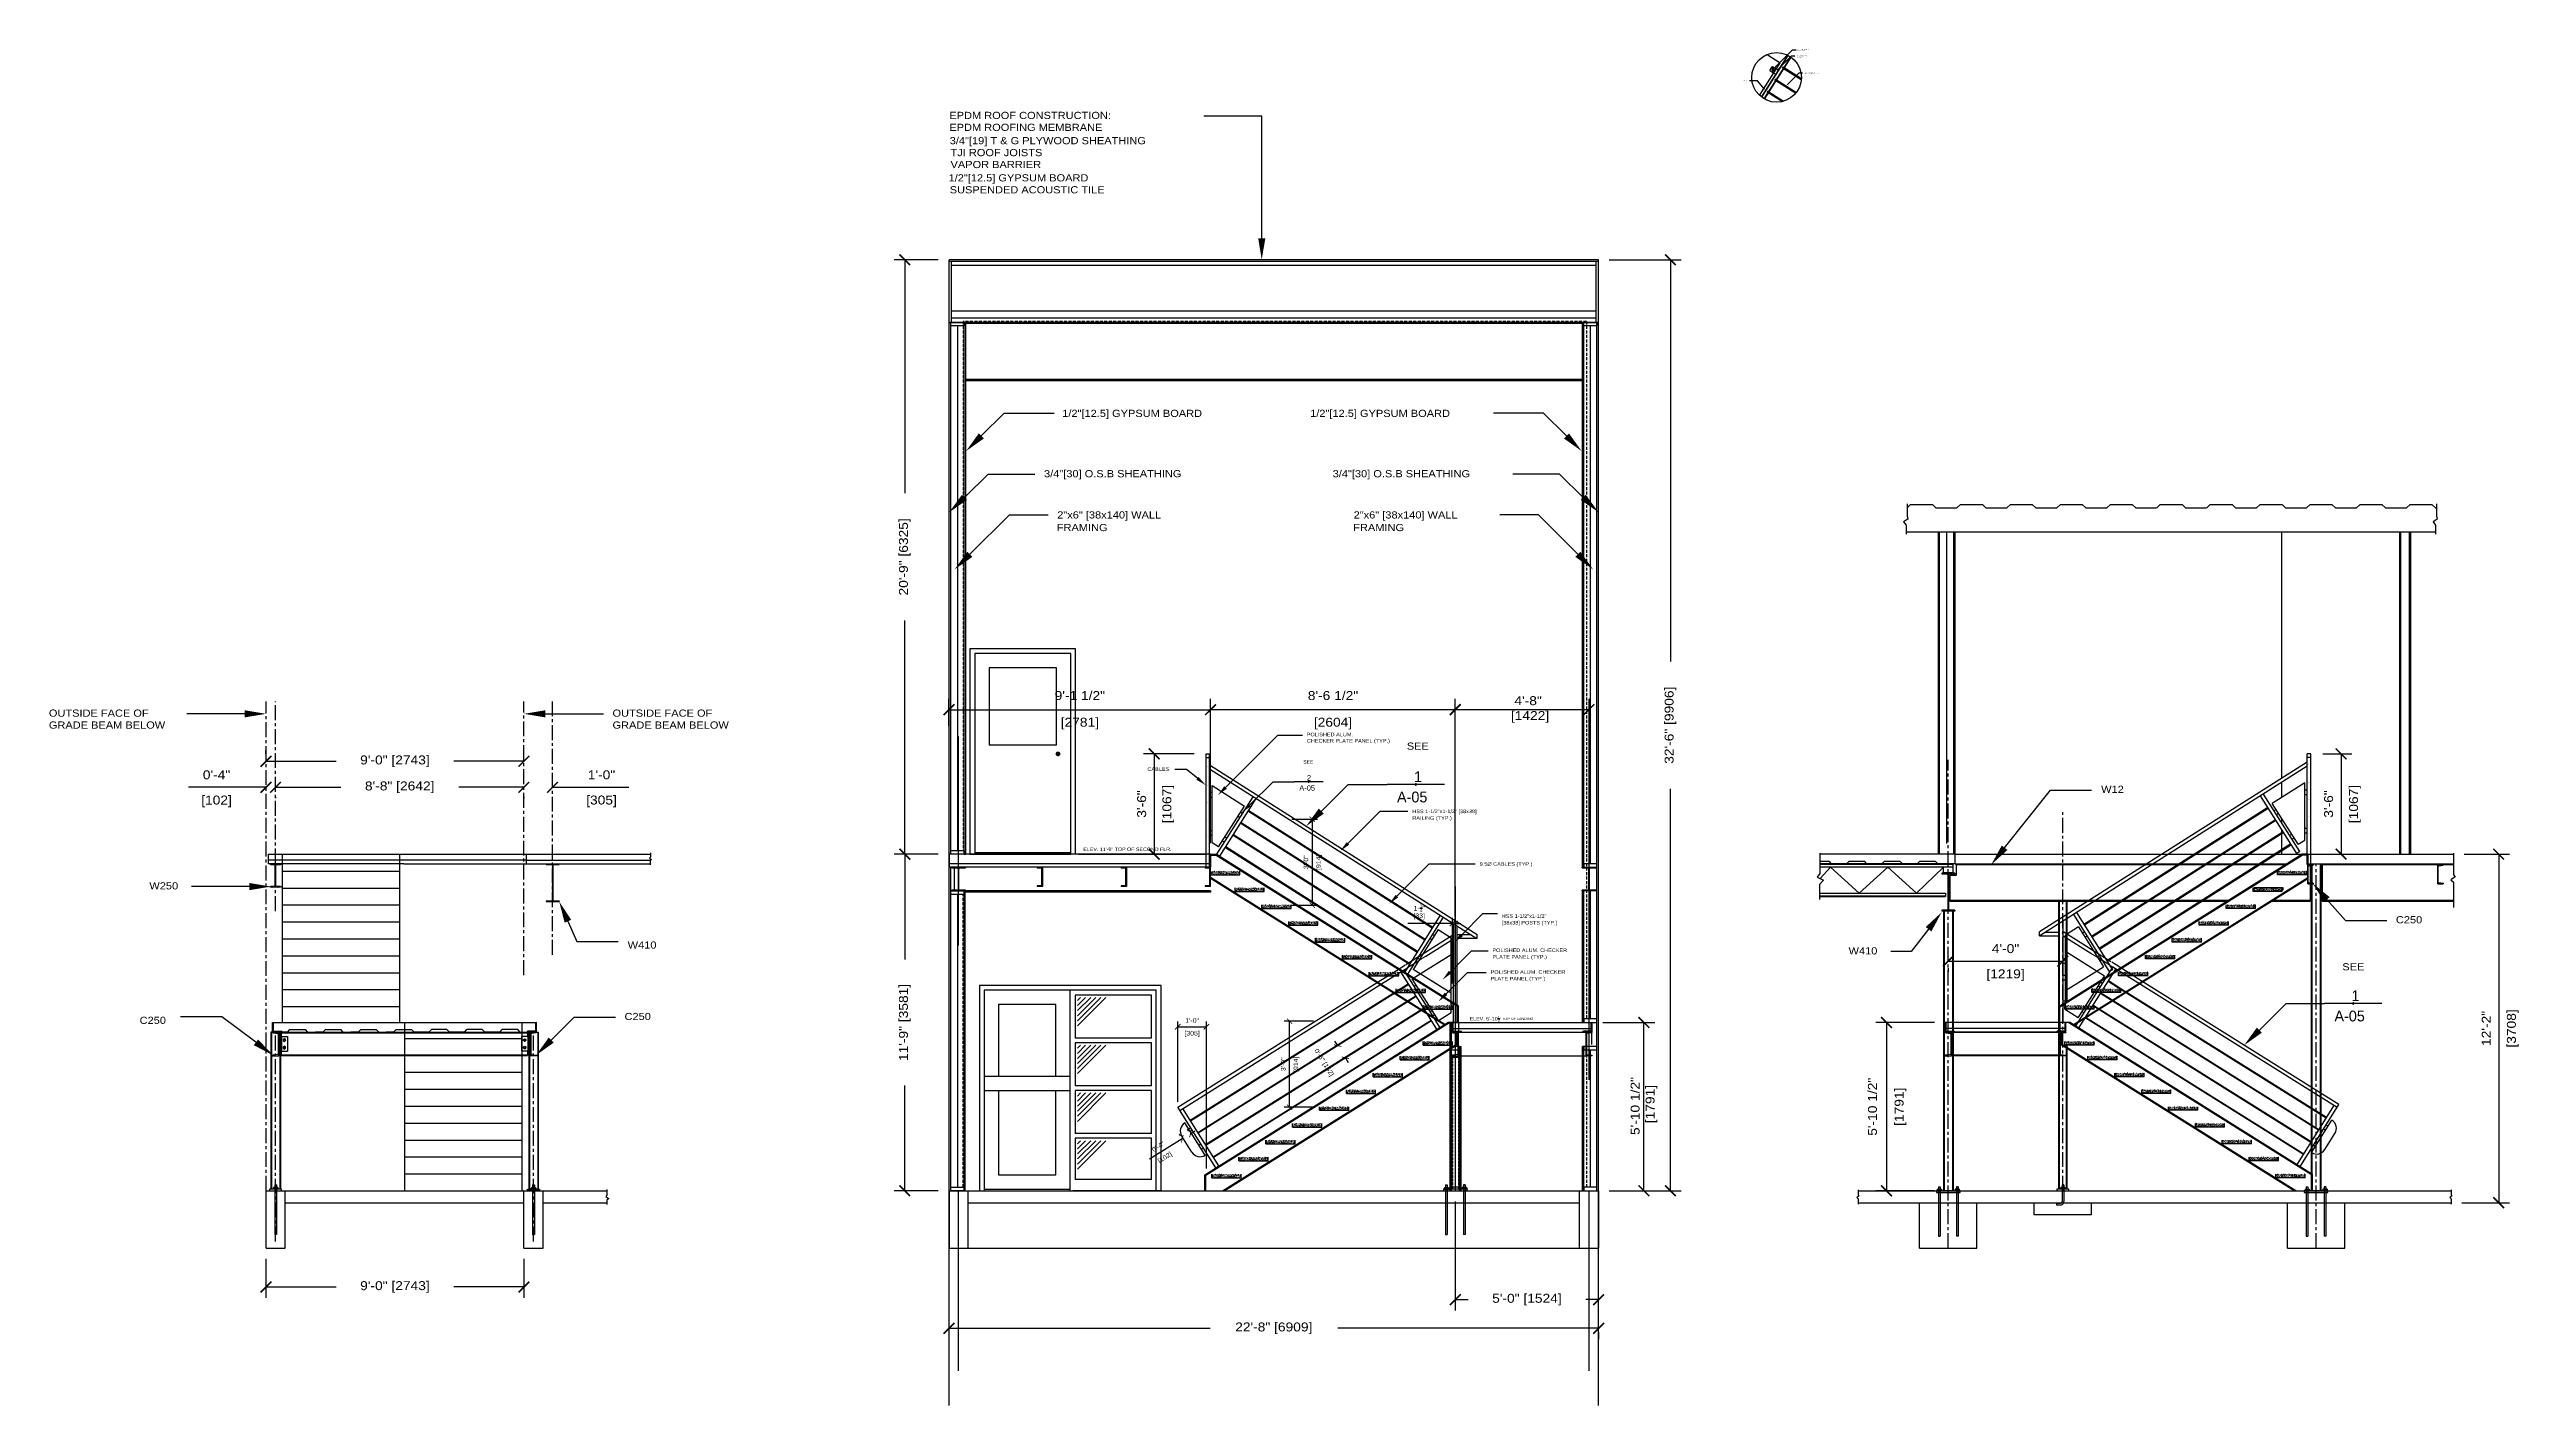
# Model space of a CAD drawing. Header units: inches. Extents: x -54 to 1371, y 14 to 582.
# Drawn here: x -54 to 980, y 14 to 582 of the extents above; entities that cross this region are included whole.
import ezdxf

# ---------------------------------------------------------------- set-up
doc = ezdxf.new("R2010")
doc.units = ezdxf.units.IN
doc.header["$MEASUREMENT"] = 0
doc.linetypes.add('CENTER', pattern=[2, 1.25, -0.25, 0.25, -0.25])
doc.linetypes.add('HIDDEN', pattern=[0.375, 0.25, -0.125])
for name, color, linetype in [('Arch_Detail_Door', 140, 'Continuous'), ('Arch_Section_Ceiling', 150, 'Continuous'), ('Arch_Section_Handrail', 1, 'Continuous'), ('Arch_Section_Insul', 11, 'BATTING'), ('Arch_Section_VP', 71, 'HIDDEN'), ('Arch_Section_Wall', 131, 'Continuous'), ('C-241-1', 241, 'Continuous'), ('Center', 251, 'CENTER'), ('Dim', 5, 'Continuous'), ('Dim @ 24', 5, 'Continuous'), ('Dim @ 48', 5, 'Continuous'), ('L1', 1, 'Continuous'), ('LAYER11A', 11, 'Continuous'), ('LAYER131A', 131, 'Continuous'), ('Layer131B', 71, 'Continuous'), ('LAYER131D', 131, 'HIDDEN'), ('LAYER251A', 251, 'Continuous'), ('Mleader', 5, 'Continuous'), ('Mleader @ 24', 5, 'Continuous'), ('Mleader @ 4', 5, 'Continuous'), ('Mleader @ 48', 5, 'Continuous'), ('Stair_Conc.', 252, 'Continuous'), ('Struc_Plan_Deck', 41, 'Continuous'), ('Struc_Section_BP', 135, 'Continuous'), ('Struc_Section_Conc', 71, 'Continuous'), ('Struc_Section_Dim', 5, 'Continuous'), ('Struc_Section_MachineBolt', 133, 'Continuous'), ('Struc_Section_Stair', 131, 'Continuous'), ('Struc_Section_Steel', 11, 'Continuous'), ('Structural_Section_StAngle', 2, 'Continuous'), ('Structural_Steel_Deck', 41, 'Continuous'), ('Structural_Steel_Joist', 21, 'Continuous'), ('Structural_SteelBeam', 22, 'Continuous')]:
    doc.layers.add(name, color=color, linetype=linetype)
doc.styles.add('ROMANS', font='txt', dxfattribs={"width": 1.15})
doc.linetypes.add('BATTING', pattern='A,0.0001,-0.1,[134,ltypeshp.shx,S=0.1,R=0,X=-0.1,Y=0],-0.2,[134,ltypeshp.shx,S=0.1,R=180,X=0.1,Y=0],-0.1', length=0.4001)
doc.dimstyles.new('ROMANS', dxfattribs={"dimtxt": 0.078125, "dimasz": 0.09375, "dimexe": 0.09375, "dimexo": 0.09375, "dimgap": 0.0625, "dimtad": 0, "dimtih": 1, "dimdec": 4, "dimzin": 0, "dimdsep": 46, "dimtxsty": 'ROMANS', "dimcen": 0.0625, "dimadec": 0, "dimazin": 0, "dimtfac": 1, "dimtdec": 4, "dimtofl": 0, "dimtmove": 0, "dimatfit": 3, "dimfxl": 1, "dimtolj": 1, "dimtzin": 0, "dimarcsym": 0})
doc.dimstyles.new('ROMANS-beside', dxfattribs={"dimtxt": 0.078125, "dimasz": 0.09375, "dimexe": 0.09375, "dimexo": 0.09375, "dimgap": 0.0625, "dimtad": 1, "dimtih": 1, "dimdec": 4, "dimzin": 0, "dimdsep": 46, "dimtxsty": 'ROMANS', "dimcen": 0.0625, "dimadec": 0, "dimazin": 0, "dimtfac": 1, "dimtdec": 4, "dimtofl": 0, "dimtmove": 0, "dimatfit": 3, "dimfxl": 1, "dimtolj": 1, "dimtzin": 0, "dimarcsym": 0})

msp = doc.modelspace()

# ---------------------------------------------------------------- texts
at = {"layer": 'Dim @ 24', "ltscale": 0.1, "char_height": 1.44, "attachment_point": 1, "style": 'ROMANS'}
for s, insert in [('ELEV. 11\'-9" TOP OF SECOND FLR.', (378.97363, 247.47201)), ('\\A1;ELEV. 5\'-10\\H0.7x;\\S1/2;" TOP OF LANDING', (540.73661, 176.97201))]:
    msp.add_mtext(s, dxfattribs=dict(at, insert=insert))
at = {"layer": 'Mleader @ 24', "width": 1.15}
for s, p in [('POLISHED ALUM.', (472.50554, 294.07042)), ('CHECKER PLATE PANEL (TYP.)', (472.58768, 291.42756)), ('CABLES', (405.79636, 279.58784)), ('HSS 1-1/2"x1-1/2" [38x38]', (516.73151, 261.87442)), ('RAILING (TYP.)', (516.73151, 259.08871)), ('9.5∅ CABLES (TYP.)', (544.93991, 239.82846)), ('HSS 1-1/2"x1-1/2"', (554.17314, 218.00851)), ('[38x38] POSTS (TYP.)', (554.17314, 215.2228)), ('POLISHED ALUM. CHECKER', (550.26329, 203.70513)), ('PLATE PANEL (TYP.)', (550.26329, 200.91942)), ('POLISHED ALUM. CHECKER', (549.51813, 194.59648)), ('PLATE PANEL (TYP.)', (549.51813, 191.81076))]:
    msp.add_text(s, height=1.5, dxfattribs=at).set_placement(p)
at = {"layer": 'Mleader @ 24'}
for s, p in [('A-05', (469.39451, 271.29616)), ('2', (472.58201, 275.54616))]:
    msp.add_text(s, height=2.25, dxfattribs=at).set_placement(p)
at = {"layer": 'Mleader @ 24', "insert": (471.08159, 284.06455), "char_height": 1.5, "width": 15.4030736, "attachment_point": 1}
msp.add_mtext('SEE', dxfattribs=at)
at = {"layer": 'Mleader @ 4', "width": 1.15}
for s, height, p in [('4x', 0.25, (677.19926, 578.85733)), ('38', 0.239575, (677.70581, 578.85733)), ('(NUT TO OUTSIDE)', 0.25, (677.70231, 581.06571)), ('S.S. BOLT AND ACORN NUT', 0.25, (677.71601, 581.53)), ('x', 0.25, (678.23059, 578.85733)), ('38 PLATE-WELDED', 0.2395717, (678.46333, 578.85733)), ('22∅ HOLE', 0.25, (655.2766, 568.55178)), ('TO POST (PAINT)', 0.2395717, (677.22722, 578.40546)), ('9.5∅ S.S. CABLE C/W S.S.', 0.25, (680.40887, 571.88988)), ('CRIMPED-ON STUD END & S.S. NUT', 0.25, (680.40887, 571.4494))]:
    msp.add_text(s, height=height, dxfattribs=at).set_placement(p)
at = {"layer": 'Mleader @ 48', "width": 1.15}
for s, p in [('EPDM ROOF CONSTRUCTION:', (322.84968, 552.62183)), ('EPDM ROOFING MEMBRANE', (322.84968, 547.62183)), ('3/4"[19] T & G PLYWOOD SHEATHING', (323.01397, 542.0504)), ('TJI ROOF JOISTS', (323.34254, 537.0504)), ('1/2"[12.5] GYPSUM BOARD', (322.52111, 526.47897)), ('VAPOR BARRIER', (323.34254, 532.0504)), ('SUSPENDED ACOUSTIC TILE', (323.01397, 521.47897)), ('1/2"[12.5] GYPSUM BOARD', (370.11829, 427.82449)), ('1/2"[12.5] GYPSUM BOARD', (473.92848, 427.82449)), ('3/4"[30] O.S.B SHEATHING', (362.50328, 402.5556)), ('3/4"[30] O.S.B SHEATHING', (483.35063, 402.5556)), ('FRAMING', (367.84643, 380.00139)), ('2"x6" [38x140] WALL', (368.01071, 385.28711)), ('FRAMING', (491.97177, 380.00139)), ('2"x6" [38x140] WALL', (492.13605, 385.28711)), ('OUTSIDE FACE OF', (-54.2071, 302.2712)), ('GRADE BEAM BELOW', (-54.2071, 297.2712)), ('OUTSIDE FACE OF', (181.8051, 302.2712)), ('GRADE BEAM BELOW', (181.8051, 297.2712)), ('W12', (805.15334, 270.36767)), ('W250', (-12.12139, 229.92602)), ('C250', (928.55971, 215.72518)), ('W410', (188.16585, 205.13586)), ('W410', (699.39199, 202.68885)), ('C250', (-16.20633, 173.59828)), ('C250', (186.8394, 175.20808))]:
    msp.add_text(s, height=3, dxfattribs=at).set_placement(p)
at = {"layer": 'Mleader @ 48'}
for s, p in [('1', (517.4315, 274.88559)), ('A-05', (510.3065, 266.38559)), ('1', (909.96745, 183.1468)), ('A-05', (902.84245, 174.6468))]:
    msp.add_text(s, height=4.5, dxfattribs=at).set_placement(p)
at = {"layer": 'Mleader @ 48', "char_height": 3, "width": 14.9216488, "attachment_point": 1, "style": 'ROMANS'}
for insert in [(514.40206, 291.45603), (906.12069, 199.03039)]:
    msp.add_mtext('SEE', dxfattribs=dict(at, insert=insert))

# ---------------------------------------------------------------- blocks, each defined once
blk = doc.blocks.new('_ARCHTICK')
at = {"color": 0, "linetype": 'Continuous', "const_width": 0.15}
blk.add_lwpolyline([(-0.5, -0.5), (0.5, 0.5)], dxfattribs=at)
blk = doc.blocks.new('*D13')
at = {"layer": 'DEFPOINTS', "color": 0, "transparency": 16777216}
for p in [(36.7, 283.6), (36.7, 282.2), (144.7, 282.2)]:
    blk.add_point(p, dxfattribs=at)
at = {"layer": 'Dim', "lineweight": -2, "transparency": 16777216}
for p, q in [((36.6, 283.6), (66.1, 283.6)), ((36.7, 286.7), (36.7, 288.1)), ((144.8, 283.6), (115.4, 283.6)), ((144.7, 286.7), (144.7, 288.1))]:
    blk.add_line(p, q, dxfattribs=at)
at = {"layer": 'Dim', "lineweight": -2, "transparency": 16777216, "xscale": 4.5, "yscale": 4.5, "zscale": 4.5, "rotation": 180}
blk.add_blockref('_ARCHTICK', (36.7, 283.6), dxfattribs=at)
at = {"layer": 'Dim', "lineweight": -2, "transparency": 16777216, "xscale": 4.5, "yscale": 4.5, "zscale": 4.5}
blk.add_blockref('_ARCHTICK', (144.7, 283.6), dxfattribs=at)
at = {"layer": 'Dim', "transparency": 16777216, "insert": (90.7, 283.6), "char_height": 3.75, "attachment_point": 5, "style": 'ROMANS'}
blk.add_mtext('\\A1;9\'-0" [2743]', dxfattribs=at)
blk = doc.blocks.new('*D14')
at = {"layer": 'DEFPOINTS', "color": 0, "transparency": 16777216}
for p in [(40.7, 273), (40.7, 272.7), (144.7, 273)]:
    blk.add_point(p, dxfattribs=at)
at = {"layer": 'Dim', "lineweight": -2, "transparency": 16777216}
for p, q in [((40.6, 272.7), (68.1, 272.7)), ((144.8, 272.7), (117.4, 272.7)), ((40.7, 268.5), (40.7, 268.2)), ((144.7, 268.5), (144.7, 268.2))]:
    blk.add_line(p, q, dxfattribs=at)
at = {"layer": 'Dim', "lineweight": -2, "transparency": 16777216, "xscale": 4.5, "yscale": 4.5, "zscale": 4.5, "rotation": 180}
blk.add_blockref('_ARCHTICK', (40.7, 272.7), dxfattribs=at)
at = {"layer": 'Dim', "lineweight": -2, "transparency": 16777216, "xscale": 4.5, "yscale": 4.5, "zscale": 4.5}
blk.add_blockref('_ARCHTICK', (144.7, 272.7), dxfattribs=at)
at = {"layer": 'Dim', "transparency": 16777216, "insert": (92.7, 272.7), "char_height": 3.75, "attachment_point": 5, "style": 'ROMANS'}
blk.add_mtext('\\A1;8\'-8" [2642]', dxfattribs=at)
blk = doc.blocks.new('*D15')
at = {"layer": 'DEFPOINTS', "color": 0, "transparency": 16777216}
for p in [(36.7, 272.7), (36.7, 272.7), (40.7, 272.7)]:
    blk.add_point(p, dxfattribs=at)
at = {"layer": 'Dim', "lineweight": -2, "transparency": 16777216}
for p, q in [((36.7, 272.7), (4.3, 272.7)), ((40.7, 272.7), (45.2, 272.7))]:
    blk.add_line(p, q, dxfattribs=at)
at = {"layer": 'Dim', "lineweight": -2, "transparency": 16777216, "xscale": 4.5, "yscale": 4.5, "zscale": 4.5}
blk.add_blockref('_ARCHTICK', (36.7, 272.7), dxfattribs=at)
at = {"layer": 'Dim', "lineweight": -2, "transparency": 16777216, "xscale": 4.5, "yscale": 4.5, "zscale": 4.5, "rotation": 180}
blk.add_blockref('_ARCHTICK', (40.7, 272.7), dxfattribs=at)
at = {"layer": 'Dim', "transparency": 16777216, "char_height": 3.75, "attachment_point": 5, "style": 'ROMANS'}
for s, insert in [('\\A1;0\'-4"', (16, 277.9)), ('\\A1;[102]', (16, 266.8))]:
    blk.add_mtext(s, dxfattribs=dict(at, insert=insert))
blk = doc.blocks.new('OUTSTANDINGCONN1')
at = {"layer": 'Struc_Section_MachineBolt', "ltscale": 2}
for points in [[(1.2, 4.4), (1.7, 4.1), (2.2, 4.4), (2.2, 4.9), (1.7, 5.2), (1.2, 4.9)], [(1.2, 1.2), (1.7, 0.9), (2.2, 1.2), (2.2, 1.8), (1.7, 2.1), (1.2, 1.8)]]:
    blk.add_lwpolyline(points, close=True, dxfattribs=at)
for centre in [(1.7, 4.6), (1.7, 1.5)]:
    blk.add_circle(centre, 0.375, dxfattribs=at)
at = {"layer": 'Struc_Section_Steel', "color": 131, "ltscale": 2}
for p, q in [((0, 6.1), (3, 6.1)), ((0, 6.1), (0, 0)), ((0, 0), (3, 0)), ((0.4, 6.1), (0.4, 0)), ((3, 6.1), (3, 0))]:
    blk.add_line(p, q, dxfattribs=at)
blk = doc.blocks.new('*D16')
at = {"layer": 'DEFPOINTS', "color": 0, "transparency": 16777216}
for p in [(144.7, 272.7), (156.7, 272.7), (156.7, 272.7)]:
    blk.add_point(p, dxfattribs=at)
at = {"layer": 'Dim', "lineweight": -2, "transparency": 16777216}
for p, q in [((144.7, 272.7), (140.2, 272.7)), ((156.7, 272.7), (188.6, 272.7))]:
    blk.add_line(p, q, dxfattribs=at)
at = {"layer": 'Dim', "lineweight": -2, "transparency": 16777216, "xscale": 4.5, "yscale": 4.5, "zscale": 4.5}
blk.add_blockref('_ARCHTICK', (144.7, 272.7), dxfattribs=at)
at = {"layer": 'Dim', "lineweight": -2, "transparency": 16777216, "xscale": 4.5, "yscale": 4.5, "zscale": 4.5, "rotation": 180}
blk.add_blockref('_ARCHTICK', (156.7, 272.7), dxfattribs=at)
at = {"layer": 'Dim', "transparency": 16777216, "char_height": 3.75, "attachment_point": 5, "style": 'ROMANS'}
for s, insert in [('\\A1;1\'-0"', (177.2, 277.9)), ('\\A1;[305]', (177.2, 266.8))]:
    blk.add_mtext(s, dxfattribs=dict(at, insert=insert))
blk = doc.blocks.new('*D17')
at = {"layer": 'DEFPOINTS', "color": 0, "transparency": 16777216}
for p in [(36.7, 79.7), (144.7, 79.7), (144.7, 63.4)]:
    blk.add_point(p, dxfattribs=at)
at = {"layer": 'Dim', "lineweight": -2, "transparency": 16777216}
for p, q in [((36.7, 75.2), (36.7, 58.9)), ((144.7, 75.2), (144.7, 58.9)), ((36.6, 63.4), (66.1, 63.4)), ((144.8, 63.4), (115.4, 63.4))]:
    blk.add_line(p, q, dxfattribs=at)
at = {"layer": 'Dim', "lineweight": -2, "transparency": 16777216, "xscale": 4.5, "yscale": 4.5, "zscale": 4.5, "rotation": 180}
blk.add_blockref('_ARCHTICK', (36.7, 63.4), dxfattribs=at)
at = {"layer": 'Dim', "lineweight": -2, "transparency": 16777216, "xscale": 4.5, "yscale": 4.5, "zscale": 4.5}
blk.add_blockref('_ARCHTICK', (144.7, 63.4), dxfattribs=at)
at = {"layer": 'Dim', "transparency": 16777216, "insert": (90.7, 63.4), "char_height": 3.75, "attachment_point": 5, "style": 'ROMANS'}
blk.add_mtext('\\A1;9\'-0" [2743]', dxfattribs=at)
blk = doc.blocks.new('C250X23')
at = {"layer": 'Struc_Section_Steel'}
blk.add_lwpolyline([(2.3, 0.3, -0.361844), (2.6, 0.1), (2.6, 0), (0, 0), (0, 10), (2.6, 10), (2.6, 9.9, -0.361844), (2.3, 9.7), (0.5, 9.4, 0.374734), (0.2, 9.2), (0.2, 0.8, 0.374734), (0.5, 0.6)], format="xyb", close=True, dxfattribs=at)
blk = doc.blocks.new('STAIR')
at = {"layer": 'Stair_Conc.'}
h = blk.add_hatch(dxfattribs=at)
h.set_pattern_fill('AR-CONC', color=256, style=0)
h.set_pattern_definition([(50, (1.57935, 133.42004), (0.71726, -0.062752), [0.075, -0.825]), (355, (2.2966, 133.3573), (-0.13875, 0.75219), [0.06, -0.66]), (100.4514, (2.2196, 134.09675), (0.57851, 0.68944), [0.06374, -0.701142]), (46.184, (1.3682, 133.3084), (1.06724, -0.16552), [0.1125, -1.2375]), (96.636, (1.4586, 133.2881), (0.93466, 0.97412), [0.09561, -1.05171]), (351.184, (1.3683, 133.3089), (0.93466, 0.97412), [0.09, -0.99]), (21, (1.7809, 134.2473), (0.596907, -0.40262), [0.075, -0.825]), (326, (1.7809, 134.2473), (0.243315, 0.72515), [0.06, -0.66]), (71.4514, (1.8325, 134.2063), (0.840223, 0.32253), [0.06374, -0.701142]), (37.5, (1.14705, 133.02072), (0.01216, 0.332894), [0, -0.652, 0, -0.67, 0, -0.6625]), (7.5, (1.2512, 133.49422), (0.26307, 0.394412), [0, -0.382, 0, -0.637, 0, -0.2525]), (327.5, (3.57568, 132.90551), (0.5338224, -0.022555), [0, -0.25, 0, -0.78, 0, -1.035]), (317.5, (2.1134, 133.6949), (0.583186, 0.100105), [0, -0.325, 0, -0.518, 0, -0.735])])
h.paths.add_polyline_path([(14.7, 133.9), (2.4, 133.9), (2.4, 132.4), (14.7, 132.4)])
h = blk.add_hatch(dxfattribs=at)
h.set_pattern_fill('AR-CONC', color=256, style=0)
h.set_pattern_definition([(50, (11.82935, 126.37004), (0.71726, -0.062752), [0.075, -0.825]), (355, (12.5466, 126.3073), (-0.13875, 0.75219), [0.06, -0.66]), (100.4514, (12.4696, 127.04675), (0.57851, 0.68944), [0.06374, -0.701142]), (46.184, (11.6182, 126.2584), (1.06724, -0.16552), [0.1125, -1.2375]), (96.636, (11.7086, 126.2381), (0.93466, 0.97412), [0.09561, -1.05171]), (351.184, (11.6183, 126.2589), (0.93466, 0.97412), [0.09, -0.99]), (21, (12.0309, 127.1973), (0.596907, -0.40262), [0.075, -0.825]), (326, (12.0309, 127.1973), (0.243315, 0.72515), [0.06, -0.66]), (71.4514, (12.0825, 127.1563), (0.840223, 0.32253), [0.06374, -0.701142]), (37.5, (11.39705, 125.97072), (0.01216, 0.332894), [0, -0.652, 0, -0.67, 0, -0.6625]), (7.5, (11.5012, 126.44422), (0.26307, 0.394412), [0, -0.382, 0, -0.637, 0, -0.2525]), (327.5, (13.82568, 125.85551), (0.5338224, -0.022555), [0, -0.25, 0, -0.78, 0, -1.035]), (317.5, (12.3634, 126.6449), (0.583186, 0.100105), [0, -0.325, 0, -0.518, 0, -0.735])])
h.paths.add_polyline_path([(24.9, 126.9), (12.7, 126.9), (12.7, 125.4), (24.9, 125.4)])
h = blk.add_hatch(dxfattribs=at)
h.set_pattern_fill('AR-CONC', color=256, style=0)
h.set_pattern_definition([(50, (23.07935, 119.32004), (0.71726, -0.062752), [0.075, -0.825]), (355, (23.7966, 119.2573), (-0.13875, 0.75219), [0.06, -0.66]), (100.4514, (23.7196, 119.99675), (0.57851, 0.68944), [0.06374, -0.701142]), (46.184, (22.8682, 119.2084), (1.06724, -0.16552), [0.1125, -1.2375]), (96.636, (22.9586, 119.1881), (0.93466, 0.97412), [0.09561, -1.05171]), (351.184, (22.8683, 119.2089), (0.93466, 0.97412), [0.09, -0.99]), (21, (23.2809, 120.1473), (0.596907, -0.40262), [0.075, -0.825]), (326, (23.2809, 120.1473), (0.243315, 0.72515), [0.06, -0.66]), (71.4514, (23.3325, 120.1063), (0.840223, 0.32253), [0.06374, -0.701142]), (37.5, (22.64705, 118.92072), (0.01216, 0.332894), [0, -0.652, 0, -0.67, 0, -0.6625]), (7.5, (22.7512, 119.39422), (0.26307, 0.394412), [0, -0.382, 0, -0.637, 0, -0.2525]), (327.5, (25.07568, 118.80551), (0.5338224, -0.022555), [0, -0.25, 0, -0.78, 0, -1.035]), (317.5, (23.6134, 119.5949), (0.583186, 0.100105), [0, -0.325, 0, -0.518, 0, -0.735])])
h.paths.add_polyline_path([(36.2, 119.8), (23.9, 119.8), (23.9, 118.3), (36.2, 118.3)])
h = blk.add_hatch(dxfattribs=at)
h.set_pattern_fill('AR-CONC', color=256, style=0)
h.set_pattern_definition([(50, (34.32935, 112.27004), (0.71726, -0.062752), [0.075, -0.825]), (355, (35.0466, 112.2073), (-0.13875, 0.75219), [0.06, -0.66]), (100.4514, (34.9696, 112.94675), (0.57851, 0.68944), [0.06374, -0.701142]), (46.184, (34.1182, 112.1584), (1.06724, -0.16552), [0.1125, -1.2375]), (96.636, (34.2086, 112.1381), (0.93466, 0.97412), [0.09561, -1.05171]), (351.184, (34.1183, 112.1589), (0.93466, 0.97412), [0.09, -0.99]), (21, (34.5309, 113.0973), (0.596907, -0.40262), [0.075, -0.825]), (326, (34.5309, 113.0973), (0.243315, 0.72515), [0.06, -0.66]), (71.4514, (34.5825, 113.0563), (0.840223, 0.32253), [0.06374, -0.701142]), (37.5, (33.89705, 111.87072), (0.01216, 0.332894), [0, -0.652, 0, -0.67, 0, -0.6625]), (7.5, (34.0012, 112.34422), (0.26307, 0.394412), [0, -0.382, 0, -0.637, 0, -0.2525]), (327.5, (36.32568, 111.75551), (0.5338224, -0.022555), [0, -0.25, 0, -0.78, 0, -1.035]), (317.5, (34.8634, 112.5449), (0.583186, 0.100105), [0, -0.325, 0, -0.518, 0, -0.735])])
h.paths.add_polyline_path([(47.4, 112.8), (35.2, 112.8), (35.2, 111.3), (47.4, 111.3)])
h = blk.add_hatch(dxfattribs=at)
h.set_pattern_fill('AR-CONC', color=256, style=0)
h.set_pattern_definition([(50, (45.57935, 105.22004), (0.71726, -0.062752), [0.075, -0.825]), (355, (46.2966, 105.1573), (-0.13875, 0.75219), [0.06, -0.66]), (100.4514, (46.2196, 105.89675), (0.57851, 0.68944), [0.06374, -0.701142]), (46.184, (45.3682, 105.1084), (1.06724, -0.16552), [0.1125, -1.2375]), (96.636, (45.4586, 105.0881), (0.93466, 0.97412), [0.09561, -1.05171]), (351.184, (45.3683, 105.1089), (0.93466, 0.97412), [0.09, -0.99]), (21, (45.7809, 106.0473), (0.596907, -0.40262), [0.075, -0.825]), (326, (45.7809, 106.0473), (0.243315, 0.72515), [0.06, -0.66]), (71.4514, (45.8325, 106.0063), (0.840223, 0.32253), [0.06374, -0.701142]), (37.5, (45.14705, 104.82072), (0.01216, 0.332894), [0, -0.652, 0, -0.67, 0, -0.6625]), (7.5, (45.2512, 105.29422), (0.26307, 0.394412), [0, -0.382, 0, -0.637, 0, -0.2525]), (327.5, (47.57568, 104.70551), (0.5338224, -0.022555), [0, -0.25, 0, -0.78, 0, -1.035]), (317.5, (46.1134, 105.4949), (0.583186, 0.100105), [0, -0.325, 0, -0.518, 0, -0.735])])
h.paths.add_polyline_path([(58.7, 105.8), (46.4, 105.8), (46.4, 104.2), (58.7, 104.2)])
h = blk.add_hatch(dxfattribs=at)
h.set_pattern_fill('AR-CONC', color=256, style=0)
h.set_pattern_definition([(50, (56.82935, 98.17004), (0.71726, -0.062752), [0.075, -0.825]), (355, (57.5466, 98.1073), (-0.13875, 0.75219), [0.06, -0.66]), (100.4514, (57.4696, 98.84675), (0.57851, 0.68944), [0.06374, -0.701142]), (46.184, (56.6182, 98.0584), (1.06724, -0.16552), [0.1125, -1.2375]), (96.636, (56.7086, 98.0381), (0.93466, 0.97412), [0.09561, -1.05171]), (351.184, (56.6183, 98.0589), (0.93466, 0.97412), [0.09, -0.99]), (21, (57.0309, 98.9973), (0.596907, -0.40262), [0.075, -0.825]), (326, (57.0309, 98.9973), (0.243315, 0.72515), [0.06, -0.66]), (71.4514, (57.0825, 98.9563), (0.840223, 0.32253), [0.06374, -0.701142]), (37.5, (56.39705, 97.77072), (0.01216, 0.332894), [0, -0.652, 0, -0.67, 0, -0.6625]), (7.5, (56.5012, 98.24422), (0.26307, 0.394412), [0, -0.382, 0, -0.637, 0, -0.2525]), (327.5, (58.82568, 97.65551), (0.5338224, -0.022555), [0, -0.25, 0, -0.78, 0, -1.035]), (317.5, (57.3634, 98.4449), (0.583186, 0.100105), [0, -0.325, 0, -0.518, 0, -0.735])])
h.paths.add_polyline_path([(69.9, 98.7), (57.7, 98.7), (57.7, 97.2), (69.9, 97.2)])
h = blk.add_hatch(dxfattribs=at)
h.set_pattern_fill('AR-CONC', color=256, style=0)
h.set_pattern_definition([(50, (68.07935, 91.12004), (0.71726, -0.062752), [0.075, -0.825]), (355, (68.7966, 91.0573), (-0.13875, 0.75219), [0.06, -0.66]), (100.4514, (68.7196, 91.79675), (0.57851, 0.68944), [0.06374, -0.701142]), (46.184, (67.8682, 91.0084), (1.06724, -0.16552), [0.1125, -1.2375]), (96.636, (67.9586, 90.9881), (0.93466, 0.97412), [0.09561, -1.05171]), (351.184, (67.8683, 91.0089), (0.93466, 0.97412), [0.09, -0.99]), (21, (68.2809, 91.9473), (0.596907, -0.40262), [0.075, -0.825]), (326, (68.2809, 91.9473), (0.243315, 0.72515), [0.06, -0.66]), (71.4514, (68.3325, 91.9063), (0.840223, 0.32253), [0.06374, -0.701142]), (37.5, (67.64705, 90.72072), (0.01216, 0.332894), [0, -0.652, 0, -0.67, 0, -0.6625]), (7.5, (67.7512, 91.19422), (0.26307, 0.394412), [0, -0.382, 0, -0.637, 0, -0.2525]), (327.5, (70.07568, 90.60551), (0.5338224, -0.022555), [0, -0.25, 0, -0.78, 0, -1.035]), (317.5, (68.6134, 91.3949), (0.583186, 0.100105), [0, -0.325, 0, -0.518, 0, -0.735])])
h.paths.add_polyline_path([(81.2, 91.6), (68.9, 91.6), (68.9, 90.1), (81.2, 90.1)])
h = blk.add_hatch(dxfattribs=at)
h.set_pattern_fill('AR-CONC', color=256, style=0)
h.set_pattern_definition([(50, (79.32935, 84.07004), (0.71726, -0.062752), [0.075, -0.825]), (355, (80.0466, 84.0073), (-0.13875, 0.75219), [0.06, -0.66]), (100.4514, (79.9696, 84.74675), (0.57851, 0.68944), [0.06374, -0.701142]), (46.184, (79.1182, 83.9584), (1.06724, -0.16552), [0.1125, -1.2375]), (96.636, (79.2086, 83.9381), (0.93466, 0.97412), [0.09561, -1.05171]), (351.184, (79.1183, 83.9589), (0.93466, 0.97412), [0.09, -0.99]), (21, (79.5309, 84.8973), (0.596907, -0.40262), [0.075, -0.825]), (326, (79.5309, 84.8973), (0.243315, 0.72515), [0.06, -0.66]), (71.4514, (79.5825, 84.8563), (0.840223, 0.32253), [0.06374, -0.701142]), (37.5, (78.89705, 83.67072), (0.01216, 0.332894), [0, -0.652, 0, -0.67, 0, -0.6625]), (7.5, (79.0012, 84.14422), (0.26307, 0.394412), [0, -0.382, 0, -0.637, 0, -0.2525]), (327.5, (81.32568, 83.55551), (0.5338224, -0.022555), [0, -0.25, 0, -0.78, 0, -1.035]), (317.5, (79.8634, 84.3449), (0.583186, 0.100105), [0, -0.325, 0, -0.518, 0, -0.735])])
h.paths.add_polyline_path([(92.4, 84.6), (80.2, 84.6), (80.2, 83.1), (92.4, 83.1)])
h = blk.add_hatch(dxfattribs=at)
h.set_pattern_fill('AR-CONC', color=256, style=0)
h.set_pattern_definition([(50, (90.57935, 77.02004), (0.71726, -0.062752), [0.075, -0.825]), (355, (91.2966, 76.9573), (-0.13875, 0.75219), [0.06, -0.66]), (100.4514, (91.2196, 77.69675), (0.57851, 0.68944), [0.06374, -0.701142]), (46.184, (90.3682, 76.9084), (1.06724, -0.16552), [0.1125, -1.2375]), (96.636, (90.4586, 76.8881), (0.93466, 0.97412), [0.09561, -1.05171]), (351.184, (90.3683, 76.9089), (0.93466, 0.97412), [0.09, -0.99]), (21, (90.7809, 77.8473), (0.596907, -0.40262), [0.075, -0.825]), (326, (90.7809, 77.8473), (0.243315, 0.72515), [0.06, -0.66]), (71.4514, (90.8325, 77.8063), (0.840223, 0.32253), [0.06374, -0.701142]), (37.5, (90.14705, 76.62072), (0.01216, 0.332894), [0, -0.652, 0, -0.67, 0, -0.6625]), (7.5, (90.2512, 77.09422), (0.26307, 0.394412), [0, -0.382, 0, -0.637, 0, -0.2525]), (327.5, (92.57568, 76.50551), (0.5338224, -0.022555), [0, -0.25, 0, -0.78, 0, -1.035]), (317.5, (91.1134, 77.2949), (0.583186, 0.100105), [0, -0.325, 0, -0.518, 0, -0.735])])
h.paths.add_polyline_path([(103.7, 77.6), (91.4, 77.6), (91.4, 76.1), (103.7, 76.1)])
h = blk.add_hatch(dxfattribs=at)
h.set_pattern_fill('AR-CONC', color=256, style=0)
h.set_pattern_definition([(50, (90.57935, 61.92004), (0.71726, -0.062752), [0.075, -0.825]), (355, (91.2966, 61.8573), (-0.13875, 0.75219), [0.06, -0.66]), (100.4514, (91.2196, 62.59675), (0.57851, 0.68944), [0.06374, -0.701142]), (46.184, (90.3682, 61.8084), (1.06724, -0.16552), [0.1125, -1.2375]), (96.636, (90.4586, 61.7881), (0.93466, 0.97412), [0.09561, -1.05171]), (351.184, (90.3683, 61.8089), (0.93466, 0.97412), [0.09, -0.99]), (21, (90.7809, 62.7473), (0.596907, -0.40262), [0.075, -0.825]), (326, (90.7809, 62.7473), (0.243315, 0.72515), [0.06, -0.66]), (71.4514, (90.8325, 62.7063), (0.840223, 0.32253), [0.06374, -0.701142]), (37.5, (90.14705, 61.52072), (0.01216, 0.332894), [0, -0.652, 0, -0.67, 0, -0.6625]), (7.5, (90.2512, 61.99422), (0.26307, 0.394412), [0, -0.382, 0, -0.637, 0, -0.2525]), (327.5, (92.57568, 61.40551), (0.5338224, -0.022555), [0, -0.25, 0, -0.78, 0, -1.035]), (317.5, (91.1134, 62.1949), (0.583186, 0.100105), [0, -0.325, 0, -0.518, 0, -0.735])])
h.paths.add_polyline_path([(103.7, 62.5), (91.4, 62.5), (91.4, 61), (103.7, 61)])
h = blk.add_hatch(dxfattribs=at)
h.set_pattern_fill('AR-CONC', color=256, style=0)
h.set_pattern_definition([(50, (80.9251, 55.87004), (0.71726, -0.062752), [0.075, -0.825]), (355, (81.64236, 55.8073), (-0.13875, 0.75219), [0.06, -0.66]), (100.4514, (81.5653, 56.54675), (0.57851, 0.68944), [0.06374, -0.701142]), (46.184, (80.7139, 55.7584), (1.06724, -0.16552), [0.1125, -1.2375]), (96.636, (80.8043, 55.7381), (0.93466, 0.97412), [0.09561, -1.05171]), (351.184, (80.714, 55.7589), (0.93466, 0.97412), [0.09, -0.99]), (21, (81.12667, 56.6973), (0.596907, -0.40262), [0.075, -0.825]), (326, (81.1267, 56.6973), (0.243315, 0.72515), [0.06, -0.66]), (71.4514, (81.17826, 56.6563), (0.840223, 0.32253), [0.06374, -0.701142]), (37.5, (80.4928, 55.47072), (0.01216, 0.332894), [0, -0.652, 0, -0.67, 0, -0.6625]), (7.5, (80.59695, 55.94422), (0.26307, 0.394412), [0, -0.382, 0, -0.637, 0, -0.2525]), (327.5, (82.92143, 55.35551), (0.5338224, -0.022555), [0, -0.25, 0, -0.78, 0, -1.035]), (317.5, (81.45914, 56.1449), (0.583186, 0.100105), [0, -0.325, 0, -0.518, 0, -0.735])])
h.paths.add_polyline_path([(94, 56.4), (81.8, 56.4), (81.8, 54.9), (94, 54.9)])
h = blk.add_hatch(dxfattribs=at)
h.set_pattern_fill('AR-CONC', color=256, style=0)
h.set_pattern_definition([(50, (58.4251, 41.77004), (0.71726, -0.062752), [0.075, -0.825]), (355, (59.14236, 41.7073), (-0.13875, 0.75219), [0.06, -0.66]), (100.4514, (59.0653, 42.44675), (0.57851, 0.68944), [0.06374, -0.701142]), (46.184, (58.2139, 41.6584), (1.06724, -0.16552), [0.1125, -1.2375]), (96.636, (58.3043, 41.6381), (0.93466, 0.97412), [0.09561, -1.05171]), (351.184, (58.214, 41.6589), (0.93466, 0.97412), [0.09, -0.99]), (21, (58.62667, 42.5973), (0.596907, -0.40262), [0.075, -0.825]), (326, (58.6267, 42.5973), (0.243315, 0.72515), [0.06, -0.66]), (71.4514, (58.67826, 42.5563), (0.840223, 0.32253), [0.06374, -0.701142]), (37.5, (57.9928, 41.37072), (0.01216, 0.332894), [0, -0.652, 0, -0.67, 0, -0.6625]), (7.5, (58.09695, 41.84422), (0.26307, 0.394412), [0, -0.382, 0, -0.637, 0, -0.2525]), (327.5, (60.42143, 41.25551), (0.5338224, -0.022555), [0, -0.25, 0, -0.78, 0, -1.035]), (317.5, (58.95914, 42.0449), (0.583186, 0.100105), [0, -0.325, 0, -0.518, 0, -0.735])])
h.paths.add_polyline_path([(71.5, 42.3), (59.3, 42.3), (59.3, 40.8), (71.5, 40.8)])
h = blk.add_hatch(dxfattribs=at)
h.set_pattern_fill('AR-CONC', color=256, style=0)
h.set_pattern_definition([(50, (69.6751, 48.82004), (0.71726, -0.062752), [0.075, -0.825]), (355, (70.39236, 48.7573), (-0.13875, 0.75219), [0.06, -0.66]), (100.4514, (70.3153, 49.49675), (0.57851, 0.68944), [0.06374, -0.701142]), (46.184, (69.4639, 48.7084), (1.06724, -0.16552), [0.1125, -1.2375]), (96.636, (69.5543, 48.6881), (0.93466, 0.97412), [0.09561, -1.05171]), (351.184, (69.464, 48.7089), (0.93466, 0.97412), [0.09, -0.99]), (21, (69.87667, 49.6473), (0.596907, -0.40262), [0.075, -0.825]), (326, (69.8767, 49.6473), (0.243315, 0.72515), [0.06, -0.66]), (71.4514, (69.92826, 49.6063), (0.840223, 0.32253), [0.06374, -0.701142]), (37.5, (69.2428, 48.42072), (0.01216, 0.332894), [0, -0.652, 0, -0.67, 0, -0.6625]), (7.5, (69.34695, 48.89422), (0.26307, 0.394412), [0, -0.382, 0, -0.637, 0, -0.2525]), (327.5, (71.67143, 48.30551), (0.5338224, -0.022555), [0, -0.25, 0, -0.78, 0, -1.035]), (317.5, (70.20914, 49.0949), (0.583186, 0.100105), [0, -0.325, 0, -0.518, 0, -0.735])])
h.paths.add_polyline_path([(82.8, 49.3), (70.5, 49.3), (70.5, 47.8), (82.8, 47.8)])
h = blk.add_hatch(dxfattribs=at)
h.set_pattern_fill('AR-CONC', color=256, style=0)
h.set_pattern_definition([(50, (47.1751, 34.72004), (0.71726, -0.062752), [0.075, -0.825]), (355, (47.89236, 34.6573), (-0.13875, 0.75219), [0.06, -0.66]), (100.4514, (47.8153, 35.39675), (0.57851, 0.68944), [0.06374, -0.701142]), (46.184, (46.9639, 34.6084), (1.06724, -0.16552), [0.1125, -1.2375]), (96.636, (47.0543, 34.5881), (0.93466, 0.97412), [0.09561, -1.05171]), (351.184, (46.964, 34.6089), (0.93466, 0.97412), [0.09, -0.99]), (21, (47.37667, 35.5473), (0.596907, -0.40262), [0.075, -0.825]), (326, (47.3767, 35.5473), (0.243315, 0.72515), [0.06, -0.66]), (71.4514, (47.42826, 35.5063), (0.840223, 0.32253), [0.06374, -0.701142]), (37.5, (46.7428, 34.32072), (0.01216, 0.332894), [0, -0.652, 0, -0.67, 0, -0.6625]), (7.5, (46.84695, 34.79422), (0.26307, 0.394412), [0, -0.382, 0, -0.637, 0, -0.2525]), (327.5, (49.17143, 34.20551), (0.5338224, -0.022555), [0, -0.25, 0, -0.78, 0, -1.035]), (317.5, (47.70914, 34.9949), (0.583186, 0.100105), [0, -0.325, 0, -0.518, 0, -0.735])])
h.paths.add_polyline_path([(60.3, 35.2), (48, 35.2), (48, 33.8), (60.3, 33.8)])
h = blk.add_hatch(dxfattribs=at)
h.set_pattern_fill('AR-CONC', color=256, style=0)
h.set_pattern_definition([(50, (24.6751, 20.62004), (0.71726, -0.062752), [0.075, -0.825]), (355, (25.39236, 20.5573), (-0.13875, 0.75219), [0.06, -0.66]), (100.4514, (25.3153, 21.29675), (0.57851, 0.68944), [0.06374, -0.701142]), (46.184, (24.4639, 20.5084), (1.06724, -0.16552), [0.1125, -1.2375]), (96.636, (24.5543, 20.4881), (0.93466, 0.97412), [0.09561, -1.05171]), (351.184, (24.464, 20.5089), (0.93466, 0.97412), [0.09, -0.99]), (21, (24.87667, 21.4473), (0.596907, -0.40262), [0.075, -0.825]), (326, (24.8767, 21.4473), (0.243315, 0.72515), [0.06, -0.66]), (71.4514, (24.92826, 21.4063), (0.840223, 0.32253), [0.06374, -0.701142]), (37.5, (24.2428, 20.22072), (0.01216, 0.332894), [0, -0.652, 0, -0.67, 0, -0.6625]), (7.5, (24.34695, 20.69422), (0.26307, 0.394412), [0, -0.382, 0, -0.637, 0, -0.2525]), (327.5, (26.67143, 20.10551), (0.5338224, -0.022555), [0, -0.25, 0, -0.78, 0, -1.035]), (317.5, (25.20914, 20.8949), (0.583186, 0.100105), [0, -0.325, 0, -0.518, 0, -0.735])])
h.paths.add_polyline_path([(37.8, 21.2), (25.5, 21.2), (25.5, 19.7), (37.8, 19.7)])
h = blk.add_hatch(dxfattribs=at)
h.set_pattern_fill('AR-CONC', color=256, style=0)
h.set_pattern_definition([(50, (35.9251, 27.67004), (0.71726, -0.062752), [0.075, -0.825]), (355, (36.64236, 27.6073), (-0.13875, 0.75219), [0.06, -0.66]), (100.4514, (36.5653, 28.34675), (0.57851, 0.68944), [0.06374, -0.701142]), (46.184, (35.7139, 27.5584), (1.06724, -0.16552), [0.1125, -1.2375]), (96.636, (35.8043, 27.5381), (0.93466, 0.97412), [0.09561, -1.05171]), (351.184, (35.714, 27.5589), (0.93466, 0.97412), [0.09, -0.99]), (21, (36.12667, 28.4973), (0.596907, -0.40262), [0.075, -0.825]), (326, (36.1267, 28.4973), (0.243315, 0.72515), [0.06, -0.66]), (71.4514, (36.17826, 28.4563), (0.840223, 0.32253), [0.06374, -0.701142]), (37.5, (35.4928, 27.27072), (0.01216, 0.332894), [0, -0.652, 0, -0.67, 0, -0.6625]), (7.5, (35.59695, 27.74422), (0.26307, 0.394412), [0, -0.382, 0, -0.637, 0, -0.2525]), (327.5, (37.92143, 27.15551), (0.5338224, -0.022555), [0, -0.25, 0, -0.78, 0, -1.035]), (317.5, (36.45914, 27.9449), (0.583186, 0.100105), [0, -0.325, 0, -0.518, 0, -0.735])])
h.paths.add_polyline_path([(49, 28.2), (36.8, 28.2), (36.8, 26.7), (49, 26.7)])
h = blk.add_hatch(dxfattribs=at)
h.set_pattern_fill('AR-CONC', color=256, style=0)
h.set_pattern_definition([(50, (13.4251, 13.57004), (0.71726, -0.062752), [0.075, -0.825]), (355, (14.14236, 13.5073), (-0.13875, 0.75219), [0.06, -0.66]), (100.4514, (14.0653, 14.24675), (0.57851, 0.68944), [0.06374, -0.701142]), (46.184, (13.2139, 13.4584), (1.06724, -0.16552), [0.1125, -1.2375]), (96.636, (13.3043, 13.4381), (0.93466, 0.97412), [0.09561, -1.05171]), (351.184, (13.214, 13.4589), (0.93466, 0.97412), [0.09, -0.99]), (21, (13.62667, 14.3973), (0.596907, -0.40262), [0.075, -0.825]), (326, (13.6267, 14.3973), (0.243315, 0.72515), [0.06, -0.66]), (71.4514, (13.67826, 14.3563), (0.840223, 0.32253), [0.06374, -0.701142]), (37.5, (12.9928, 13.17072), (0.01216, 0.332894), [0, -0.652, 0, -0.67, 0, -0.6625]), (7.5, (13.09695, 13.64422), (0.26307, 0.394412), [0, -0.382, 0, -0.637, 0, -0.2525]), (327.5, (15.42143, 13.05551), (0.5338224, -0.022555), [0, -0.25, 0, -0.78, 0, -1.035]), (317.5, (13.95914, 13.8449), (0.583186, 0.100105), [0, -0.325, 0, -0.518, 0, -0.735])])
h.paths.add_polyline_path([(26.5, 14.1), (14.2, 14.1), (14.2, 12.6), (26.5, 12.6)])
h = blk.add_hatch(dxfattribs=at)
h.set_pattern_fill('AR-CONC', color=256, style=0)
h.set_pattern_definition([(50, (2.1751, 6.52004), (0.71726, -0.062752), [0.075, -0.825]), (355, (2.89236, 6.4573), (-0.13875, 0.75219), [0.06, -0.66]), (100.4514, (2.8153, 7.19675), (0.57851, 0.68944), [0.06374, -0.701142]), (46.184, (1.9639, 6.4084), (1.06724, -0.16552), [0.1125, -1.2375]), (96.636, (2.0543, 6.3881), (0.93466, 0.97412), [0.09561, -1.05171]), (351.184, (1.964, 6.4089), (0.93466, 0.97412), [0.09, -0.99]), (21, (2.37667, 7.3473), (0.596907, -0.40262), [0.075, -0.825]), (326, (2.3767, 7.3473), (0.243315, 0.72515), [0.06, -0.66]), (71.4514, (2.42826, 7.3063), (0.840223, 0.32253), [0.06374, -0.701142]), (37.5, (1.7428, 6.12072), (0.01216, 0.332894), [0, -0.652, 0, -0.67, 0, -0.6625]), (7.5, (1.84695, 6.59422), (0.26307, 0.394412), [0, -0.382, 0, -0.637, 0, -0.2525]), (327.5, (4.17143, 6.00551), (0.5338224, -0.022555), [0, -0.25, 0, -0.78, 0, -1.035]), (317.5, (2.70914, 6.7949), (0.583186, 0.100105), [0, -0.325, 0, -0.518, 0, -0.735])])
h.paths.add_polyline_path([(15.3, 7), (3, 7), (3, 5.5), (15.3, 5.5)])
at = {"layer": 'Layer131B'}
for p, q in [((2.4, 132.4), (2.4, 133.9)), ((2.4, 132.4), (14.7, 132.4)), ((12.7, 125.4), (12.7, 126.9)), ((12.7, 125.4), (24.9, 125.4)), ((14.7, 132.4), (14.7, 133.9)), ((24.9, 125.4), (24.9, 126.9)), ((23.9, 118.3), (23.9, 119.8)), ((23.9, 118.3), (36.2, 118.3)), ((36.2, 118.3), (36.2, 119.8)), ((35.2, 111.3), (35.2, 112.8)), ((35.2, 111.3), (47.4, 111.3)), ((46.4, 104.2), (46.4, 105.8)), ((46.4, 104.2), (58.7, 104.2)), ((47.4, 111.3), (47.4, 112.8)), ((58.7, 104.2), (58.7, 105.8)), ((57.7, 97.2), (57.7, 98.7)), ((57.7, 97.2), (69.9, 97.2)), ((69.9, 97.2), (69.9, 98.7)), ((68.9, 90.1), (68.9, 91.6)), ((68.9, 90.1), (81.2, 90.1)), ((80.2, 83.1), (80.2, 84.6)), ((80.2, 83.1), (92.4, 83.1)), ((81.2, 90.1), (81.2, 91.6)), ((92.4, 83.1), (92.4, 84.6)), ((91.4, 76.1), (91.4, 77.6)), ((91.4, 76.1), (103.7, 76.1)), ((103.7, 76.1), (103.7, 77.6))]:
    blk.add_line(p, q, dxfattribs=at)
at = {"layer": 'Layer131B', "ltscale": 5}
for p, q in [((91.4, 61), (91.4, 62.5)), ((103.7, 61), (103.7, 62.5)), ((81.8, 54.9), (81.8, 56.4)), ((94, 54.9), (94, 56.4)), ((59.3, 40.8), (59.3, 42.3)), ((70.5, 47.8), (70.5, 49.3)), ((71.5, 40.8), (71.5, 42.3)), ((82.8, 47.8), (82.8, 49.3)), ((48, 33.8), (48, 35.2)), ((48, 33.8), (60.3, 33.8)), ((60.3, 33.8), (60.3, 35.2)), ((25.5, 19.7), (25.5, 21.2)), ((36.8, 26.7), (36.8, 28.2)), ((37.8, 19.7), (37.8, 21.2)), ((49, 26.7), (49, 28.2)), ((14.2, 12.6), (14.2, 14.1)), ((26.5, 12.6), (26.5, 14.1)), ((3, 5.5), (3, 7)), ((15.3, 5.5), (15.3, 7))]:
    blk.add_line(p, q, dxfattribs=at)
at = {"layer": 'Layer131B', "ltscale": 8}
for p, q in [((81.8, 54.9), (94, 54.9)), ((91.4, 61), (103.7, 61)), ((70.5, 47.8), (82.8, 47.8)), ((59.3, 40.8), (71.5, 40.8)), ((36.8, 26.7), (49, 26.7)), ((14.2, 12.6), (26.5, 12.6)), ((25.5, 19.7), (37.8, 19.7)), ((3, 5.5), (15.3, 5.5))]:
    blk.add_line(p, q, dxfattribs=at)
blk = doc.blocks.new('W250X33')
at = {"layer": 'Struc_Section_Steel', "ltscale": 2}
h = blk.add_hatch(dxfattribs=at)
h.set_pattern_fill('STEEL', color=251, style=0)
h.set_pattern_definition([(45, (-45.74076, -32.3033), (-0.441942, 0.441942), []), (45, (-45.5845, -32.71845), (-0.441942, 0.441942), [])])
h.paths.add_polyline_path([(2.9, 9.6), (2.9, 9.9), (-2.9, 9.9), (-2.9, 9.6), (-0.4, 9.6, -0.414214), (-0.1, 9.3), (-0.1, 0.6, -0.414214), (-0.4, 0.3), (-2.9, 0.3), (-2.9, 0), (2.9, 0), (2.9, 0.3), (0.4, 0.3, -0.414214), (0.1, 0.6), (0.1, 9.3, -0.414214), (0.4, 9.6)])
at = {"layer": 'Struc_Section_Steel'}
for p, q in [((-2.9, 9.9), (2.9, 9.9)), ((-2.9, 9.6), (-2.9, 9.9)), ((-2.9, 9.6), (-0.4, 9.6)), ((-2.9, 0), (-2.9, 0.3)), ((-0.4, 0.3), (-2.9, 0.3)), ((2.9, 0), (-2.9, 0)), ((-0.1, 0.6), (-0.1, 9.3)), ((0.1, 0.6), (0.1, 9.3)), ((0.4, 9.6), (2.9, 9.6)), ((2.9, 0.3), (0.4, 0.3)), ((2.9, 9.9), (2.9, 9.6)), ((2.9, 0.3), (2.9, 0))]:
    blk.add_line(p, q, dxfattribs=at)
for centre, start, end in [((-0.4, 9.3), 0, 90), ((-0.4, 0.6), 270, 0), ((0.4, 9.3), 90, 180), ((0.4, 0.6), 180, 270)]:
    blk.add_arc(centre, 0.25, start, end, dxfattribs=at)
blk = doc.blocks.new('*D18')
at = {"layer": 'DEFPOINTS', "color": 0, "transparency": 16777216}
for p in [(590.7, 305.3), (534.7, 217), (590.7, 217)]:
    blk.add_point(p, dxfattribs=at)
at = {"layer": 'Dim', "lineweight": -2, "transparency": 16777216}
for p, q in [((534.6, 305.3), (590.8, 305.3)), ((534.7, 221.5), (534.7, 309.8)), ((590.7, 221.5), (590.7, 309.8))]:
    blk.add_line(p, q, dxfattribs=at)
at = {"layer": 'Dim', "lineweight": -2, "transparency": 16777216, "xscale": 4.5, "yscale": 4.5, "zscale": 4.5, "rotation": 180}
blk.add_blockref('_ARCHTICK', (534.7, 305.3), dxfattribs=at)
at = {"layer": 'Dim', "lineweight": -2, "transparency": 16777216, "xscale": 4.5, "yscale": 4.5, "zscale": 4.5}
blk.add_blockref('_ARCHTICK', (590.7, 305.3), dxfattribs=at)
at = {"layer": 'Dim', "transparency": 16777216, "insert": (565.2, 305.3), "char_height": 3.75, "attachment_point": 5, "style": 'ROMANS'}
blk.add_mtext('\\A1;4\'-8"\\P [1422]', dxfattribs=at)
blk = doc.blocks.new('*D19')
at = {"layer": 'DEFPOINTS', "color": 0, "transparency": 16777216}
for p in [(592, 174.2), (613.7, 174.2), (594.7, 103.7)]:
    blk.add_point(p, dxfattribs=at)
at = {"layer": 'Dim', "lineweight": -2, "transparency": 16777216}
for p, q in [((596.5, 174.2), (618.2, 174.2)), ((613.7, 103.6), (613.7, 174.3)), ((599.2, 103.7), (618.2, 103.7))]:
    blk.add_line(p, q, dxfattribs=at)
at = {"layer": 'Dim', "lineweight": -2, "transparency": 16777216, "xscale": 4.5, "yscale": 4.5, "zscale": 4.5}
for p, rotation in [((613.7, 174.2), 90), ((613.7, 103.7), 270)]:
    blk.add_blockref('_ARCHTICK', p, dxfattribs=dict(at, rotation=rotation))
at = {"layer": 'Dim', "transparency": 16777216, "insert": (613.7, 139.2), "char_height": 3.75, "attachment_point": 5, "rotation": 90, "style": 'ROMANS'}
blk.add_mtext('\\A1;5\'-10 1/2"\\P [1791]', dxfattribs=at)
blk = doc.blocks.new('*D20')
at = {"layer": 'DEFPOINTS', "color": 0, "transparency": 16777216}
for p in [(322.7, 49), (594.7, 49), (594.7, 46.1)]:
    blk.add_point(p, dxfattribs=at)
at = {"layer": 'Dim', "lineweight": -2, "transparency": 16777216}
for p, q in [((322.6, 46.1), (432, 46.1)), ((322.7, 44.5), (322.7, 41.6)), ((594.8, 46.1), (485.5, 46.1)), ((594.7, 44.5), (594.7, 41.6))]:
    blk.add_line(p, q, dxfattribs=at)
at = {"layer": 'Dim', "lineweight": -2, "transparency": 16777216, "xscale": 4.5, "yscale": 4.5, "zscale": 4.5, "rotation": 180}
blk.add_blockref('_ARCHTICK', (322.7, 46.1), dxfattribs=at)
at = {"layer": 'Dim', "lineweight": -2, "transparency": 16777216, "xscale": 4.5, "yscale": 4.5, "zscale": 4.5}
blk.add_blockref('_ARCHTICK', (594.7, 46.1), dxfattribs=at)
at = {"layer": 'Dim', "transparency": 16777216, "insert": (458.7, 46.1), "char_height": 3.75, "attachment_point": 5, "style": 'ROMANS'}
blk.add_mtext('\\A1;22\'-8" [6909]', dxfattribs=at)
blk = doc.blocks.new('*D21')
at = {"layer": 'DEFPOINTS', "color": 0, "transparency": 16777216}
for p in [(534.7, 103.7), (534.7, 58.1), (594.7, 56.3)]:
    blk.add_point(p, dxfattribs=at)
at = {"layer": 'Dim', "lineweight": -2, "transparency": 16777216}
for p, q in [((534.7, 99.2), (534.7, 53.6)), ((594.7, 60.8), (594.7, 62.6)), ((534.6, 58.1), (540.1, 58.1)), ((594.8, 58.1), (589.4, 58.1))]:
    blk.add_line(p, q, dxfattribs=at)
at = {"layer": 'Dim', "lineweight": -2, "transparency": 16777216, "xscale": 4.5, "yscale": 4.5, "zscale": 4.5, "rotation": 180}
blk.add_blockref('_ARCHTICK', (534.7, 58.1), dxfattribs=at)
at = {"layer": 'Dim', "lineweight": -2, "transparency": 16777216, "xscale": 4.5, "yscale": 4.5, "zscale": 4.5}
blk.add_blockref('_ARCHTICK', (594.7, 58.1), dxfattribs=at)
at = {"layer": 'Dim', "transparency": 16777216, "insert": (564.7, 58.1), "char_height": 3.75, "attachment_point": 5, "style": 'ROMANS'}
blk.add_mtext('\\A1;5\'-0" [1524]', dxfattribs=at)
blk = doc.blocks.new('*D22')
at = {"layer": 'DEFPOINTS', "color": 0, "transparency": 16777216}
for p in [(533.5, 215.7), (533.5, 188.5), (534.7, 188.5)]:
    blk.add_point(p, dxfattribs=at)
at = {"layer": 'Dim', "lineweight": -2, "transparency": 16777216}
for p, q in [((533.5, 190.7), (533.5, 218)), ((534.7, 190.7), (534.7, 218)), ((533.5, 215.7), (514.8, 215.7)), ((534.7, 215.7), (537, 215.7))]:
    blk.add_line(p, q, dxfattribs=at)
at = {"layer": 'Dim', "lineweight": -2, "transparency": 16777216, "xscale": 2.25, "yscale": 2.25, "zscale": 2.25}
blk.add_blockref('_ARCHTICK', (533.5, 215.7), dxfattribs=at)
at = {"layer": 'Dim', "lineweight": -2, "transparency": 16777216, "xscale": 2.25, "yscale": 2.25, "zscale": 2.25, "rotation": 180}
blk.add_blockref('_ARCHTICK', (534.7, 215.7), dxfattribs=at)
at = {"layer": 'Dim', "transparency": 16777216, "insert": (519.6, 220.5), "char_height": 1.875, "attachment_point": 5, "style": 'ROMANS'}
blk.add_mtext('\\A1;\\A1;1-{\\H0.7x;\\S1/4;}"\\P[33]', dxfattribs=at)
blk = doc.blocks.new('*D23')
at = {"layer": 'DEFPOINTS', "color": 0, "transparency": 16777216}
for p in [(594.7, 493.7), (594.7, 103.7), (624.8, 103.7)]:
    blk.add_point(p, dxfattribs=at)
at = {"layer": 'Dim', "lineweight": -2, "transparency": 16777216}
for p, q in [((599.2, 493.7), (629.3, 493.7)), ((624.8, 493.8), (624.8, 325.4)), ((624.8, 103.6), (624.8, 272)), ((599.2, 103.7), (629.3, 103.7))]:
    blk.add_line(p, q, dxfattribs=at)
at = {"layer": 'Dim', "lineweight": -2, "transparency": 16777216, "xscale": 4.5, "yscale": 4.5, "zscale": 4.5}
for p, rotation in [((624.8, 493.7), 90), ((624.8, 103.7), 270)]:
    blk.add_blockref('_ARCHTICK', p, dxfattribs=dict(at, rotation=rotation))
at = {"layer": 'Dim', "transparency": 16777216, "insert": (624.8, 298.7), "char_height": 3.75, "attachment_point": 5, "rotation": 90, "style": 'ROMANS'}
blk.add_mtext('\\A1;32\'-6" [9906]', dxfattribs=at)
blk = doc.blocks.new('*D24')
at = {"layer": 'DEFPOINTS', "color": 0, "transparency": 16777216}
for p in [(304.2, 244.7), (322.7, 244.7), (322.7, 103.7)]:
    blk.add_point(p, dxfattribs=at)
at = {"layer": 'Dim', "lineweight": -2, "transparency": 16777216}
for p, q in [((318.2, 244.7), (299.7, 244.7)), ((304.2, 244.8), (304.2, 200.6)), ((304.2, 103.6), (304.2, 147.8)), ((318.2, 103.7), (299.7, 103.7))]:
    blk.add_line(p, q, dxfattribs=at)
at = {"layer": 'Dim', "lineweight": -2, "transparency": 16777216, "xscale": 4.5, "yscale": 4.5, "zscale": 4.5}
for p, rotation in [((304.2, 244.7), 90), ((304.2, 103.7), 270)]:
    blk.add_blockref('_ARCHTICK', p, dxfattribs=dict(at, rotation=rotation))
at = {"layer": 'Dim', "transparency": 16777216, "insert": (304.2, 174.2), "char_height": 3.75, "attachment_point": 5, "rotation": 90, "style": 'ROMANS'}
blk.add_mtext('\\A1;11\'-9" [3581]', dxfattribs=at)
blk = doc.blocks.new('*D25')
at = {"layer": 'DEFPOINTS', "color": 0, "transparency": 16777216}
for p in [(304.2, 493.7), (322.7, 493.7), (304.2, 244.7)]:
    blk.add_point(p, dxfattribs=at)
at = {"layer": 'Dim', "lineweight": -2, "transparency": 16777216}
for p, q in [((318.2, 493.7), (299.7, 493.7)), ((304.2, 493.8), (304.2, 395.9)), ((304.2, 244.6), (304.2, 342.5))]:
    blk.add_line(p, q, dxfattribs=at)
at = {"layer": 'Dim', "lineweight": -2, "transparency": 16777216, "xscale": 4.5, "yscale": 4.5, "zscale": 4.5}
for p, rotation in [((304.2, 493.7), 90), ((304.2, 244.7), 270)]:
    blk.add_blockref('_ARCHTICK', p, dxfattribs=dict(at, rotation=rotation))
at = {"layer": 'Dim', "transparency": 16777216, "insert": (304.2, 369.2), "char_height": 3.75, "attachment_point": 5, "rotation": 90, "style": 'ROMANS'}
blk.add_mtext('\\A1;20\'-9" [6325]', dxfattribs=at)
blk = doc.blocks.new('*D26')
at = {"layer": 'DEFPOINTS', "color": 0, "transparency": 16777216}
for p in [(429.9, 286.7), (408.6, 244.7), (429.9, 244.7)]:
    blk.add_point(p, dxfattribs=at)
at = {"layer": 'Dim', "lineweight": -2, "transparency": 16777216}
for p, q in [((425.4, 286.7), (404.1, 286.7)), ((408.6, 286.8), (408.6, 244.6)), ((425.4, 244.7), (404.1, 244.7))]:
    blk.add_line(p, q, dxfattribs=at)
at = {"layer": 'Dim', "lineweight": -2, "transparency": 16777216, "xscale": 4.5, "yscale": 4.5, "zscale": 4.5}
for p, rotation in [((408.6, 286.7), 90), ((408.6, 244.7), 270)]:
    blk.add_blockref('_ARCHTICK', p, dxfattribs=dict(at, rotation=rotation))
at = {"layer": 'Dim', "transparency": 16777216, "char_height": 3.75, "attachment_point": 5, "rotation": 90, "style": 'ROMANS'}
for s, insert in [('\\A1;3\'-6"', (403.4, 265.7)), ('\\A1;[1067]', (414.5, 265.7))]:
    blk.add_mtext(s, dxfattribs=dict(at, insert=insert))
blk = doc.blocks.new('*D27')
at = {"layer": 'DEFPOINTS', "color": 0, "ltscale": 0.1, "transparency": 16777216}
for p in [(430.5, 172.4), (418.5, 138.7), (430.5, 110.8)]:
    blk.add_point(p, dxfattribs=at)
at = {"layer": 'Dim', "lineweight": -2, "ltscale": 0.1, "transparency": 16777216}
for p, q in [((418.4, 172.4), (430.6, 172.4)), ((418.5, 140.9), (418.5, 174.6)), ((430.5, 113.1), (430.5, 174.6))]:
    blk.add_line(p, q, dxfattribs=at)
at = {"layer": 'Dim', "lineweight": -2, "ltscale": 0.1, "transparency": 16777216, "xscale": 2.25, "yscale": 2.25, "zscale": 2.25, "rotation": 180}
blk.add_blockref('_ARCHTICK', (418.5, 172.4), dxfattribs=at)
at = {"layer": 'Dim', "lineweight": -2, "ltscale": 0.1, "transparency": 16777216, "xscale": 2.25, "yscale": 2.25, "zscale": 2.25}
blk.add_blockref('_ARCHTICK', (430.5, 172.4), dxfattribs=at)
at = {"layer": 'Dim', "ltscale": 0.1, "transparency": 16777216, "char_height": 1.88, "attachment_point": 5, "style": 'ROMANS'}
for s, insert in [('\\A1;1\'-0"', (424.5, 175)), ('\\A1;[305]', (424.5, 169.4))]:
    blk.add_mtext(s, dxfattribs=dict(at, insert=insert))
blk = doc.blocks.new('*D28')
at = {"layer": 'DEFPOINTS', "color": 0, "ltscale": 0.1, "transparency": 16777216}
for p in [(465.3, 174.7), (477.5, 174.7), (477.5, 138.7)]:
    blk.add_point(p, dxfattribs=at)
at = {"layer": 'Dim', "lineweight": -2, "ltscale": 0.1, "transparency": 16777216}
for p, q in [((475.3, 174.7), (463, 174.7)), ((465.3, 138.6), (465.3, 174.8)), ((475.3, 138.7), (463, 138.7))]:
    blk.add_line(p, q, dxfattribs=at)
at = {"layer": 'Dim', "lineweight": -2, "ltscale": 0.1, "transparency": 16777216, "xscale": 2.25, "yscale": 2.25, "zscale": 2.25}
for p, rotation in [((465.3, 174.7), 90), ((465.3, 138.7), 270)]:
    blk.add_blockref('_ARCHTICK', p, dxfattribs=dict(at, rotation=rotation))
at = {"layer": 'Dim', "ltscale": 0.1, "transparency": 16777216, "char_height": 1.88, "attachment_point": 5, "rotation": 90, "style": 'ROMANS'}
for s, insert in [('\\A1;3\'-0"', (462.7, 156.7)), ('\\A1;[914]', (468.2, 156.7))]:
    blk.add_mtext(s, dxfattribs=dict(at, insert=insert))
blk = doc.blocks.new('*D29')
at = {"layer": 'DEFPOINTS', "color": 0, "ltscale": 0.1, "transparency": 16777216}
for p in [(464.1, 259.3), (464.1, 223.3), (474.8, 223.3)]:
    blk.add_point(p, dxfattribs=at)
at = {"layer": 'Dim', "lineweight": -2, "ltscale": 0.1, "transparency": 16777216}
for p, q in [((466.3, 259.3), (477, 259.3)), ((474.8, 259.4), (474.8, 223.2)), ((466.3, 223.3), (477, 223.3))]:
    blk.add_line(p, q, dxfattribs=at)
at = {"layer": 'Dim', "lineweight": -2, "ltscale": 0.1, "transparency": 16777216, "xscale": 2.25, "yscale": 2.25, "zscale": 2.25}
for p, rotation in [((474.8, 259.3), 90), ((474.8, 223.3), 270)]:
    blk.add_blockref('_ARCHTICK', p, dxfattribs=dict(at, rotation=rotation))
at = {"layer": 'Dim', "ltscale": 0.1, "transparency": 16777216, "char_height": 1.88, "attachment_point": 5, "rotation": 90, "style": 'ROMANS'}
for s, insert in [('\\A1;3\'-0"', (472.2, 241.3)), ('\\A1;[914]', (477.7, 241.3))]:
    blk.add_mtext(s, dxfattribs=dict(at, insert=insert))
blk = doc.blocks.new('*D30')
at = {"layer": 'DEFPOINTS', "color": 0, "ltscale": 0.1, "transparency": 16777216}
for p in [(420.4, 125.5), (420.9, 124.7), (424.3, 126.8)]:
    blk.add_point(p, dxfattribs=at)
at = {"layer": 'Dim', "lineweight": -2, "ltscale": 0.1, "transparency": 16777216}
for p, q in [((420.4, 125.5), (406.7, 116.9)), ((419.7, 126.6), (419.2, 127.4)), ((423.1, 128.7), (422.6, 129.5)), ((423.8, 127.6), (425.7, 128.8))]:
    blk.add_line(p, q, dxfattribs=at)
at = {"layer": 'Dim', "lineweight": -2, "ltscale": 0.1, "transparency": 16777216, "xscale": 2.25, "yscale": 2.25, "zscale": 2.25}
for p, rotation in [((420.4, 125.5), 32.0740013122559), ((423.8, 127.6), 212.074005126953)]:
    blk.add_blockref('_ARCHTICK', p, dxfattribs=dict(at, rotation=rotation))
at = {"layer": 'Dim', "ltscale": 0.1, "transparency": 16777216, "char_height": 1.88, "attachment_point": 5, "rotation": 32.074, "style": 'ROMANS'}
for s, insert in [('\\A1;0\'-4"', (410.3, 122.2)), ('\\A1;[102]', (413.2, 117.5))]:
    blk.add_mtext(s, dxfattribs=dict(at, insert=insert))
blk = doc.blocks.new('*D31')
at = {"layer": 'DEFPOINTS', "color": 0, "ltscale": 0.1, "transparency": 16777216}
for p in [(487.3, 165.7), (488.7, 159.4), (490.5, 160.6)]:
    blk.add_point(p, dxfattribs=at)
at = {"layer": 'Dim', "lineweight": -2, "ltscale": 0.1, "transparency": 16777216}
for p, q in [((485.5, 164.5), (484.3, 166.4)), ((485.4, 164.5), (483.6, 163.3)), ((488.6, 159.4), (486.8, 158.2)), ((488.7, 159.4), (489.9, 157.5))]:
    blk.add_line(p, q, dxfattribs=at)
at = {"layer": 'Dim', "lineweight": -2, "ltscale": 0.1, "transparency": 16777216, "xscale": 2.25, "yscale": 2.25, "zscale": 2.25}
for p, rotation in [((485.5, 164.5), 302.074005126953), ((488.7, 159.4), 122.073997497559)]:
    blk.add_blockref('_ARCHTICK', p, dxfattribs=dict(at, rotation=rotation))
at = {"layer": 'Dim', "ltscale": 0.1, "transparency": 16777216, "insert": (479.6, 157.3), "char_height": 1.875, "attachment_point": 5, "rotation": 302.074, "style": 'ROMANS'}
blk.add_mtext('\\A1;0\'-6" [152]', dxfattribs=at)
blk = doc.blocks.new('*D35')
at = {"layer": 'DEFPOINTS', "color": 0, "transparency": 16777216}
for p in [(741.1, 201.5), (789.1, 201.5), (789.1, 199.9)]:
    blk.add_point(p, dxfattribs=at)
at = {"layer": 'Dim', "lineweight": -2, "transparency": 16777216}
for p, q in [((741, 199.9), (789.2, 199.9)), ((741.1, 197), (741.1, 195.4)), ((789.1, 197), (789.1, 195.4))]:
    blk.add_line(p, q, dxfattribs=at)
at = {"layer": 'Dim', "lineweight": -2, "transparency": 16777216, "xscale": 4.5, "yscale": 4.5, "zscale": 4.5, "rotation": 180}
blk.add_blockref('_ARCHTICK', (741.1, 199.9), dxfattribs=at)
at = {"layer": 'Dim', "lineweight": -2, "transparency": 16777216, "xscale": 4.5, "yscale": 4.5, "zscale": 4.5}
blk.add_blockref('_ARCHTICK', (789.1, 199.9), dxfattribs=at)
at = {"layer": 'Dim', "transparency": 16777216, "char_height": 3.75, "attachment_point": 5, "style": 'ROMANS'}
for s, insert in [('\\A1;4\'-0"', (765.1, 205.1)), ('\\A1;[1219]', (765.1, 194))]:
    blk.add_mtext(s, dxfattribs=dict(at, insert=insert))
blk = doc.blocks.new('*D36')
at = {"layer": 'DEFPOINTS', "color": 0, "transparency": 16777216}
for p in [(893.5, 286.7), (893.5, 244.7), (905.6, 244.7)]:
    blk.add_point(p, dxfattribs=at)
at = {"layer": 'Dim', "lineweight": -2, "transparency": 16777216}
for p, q in [((898, 286.7), (910.1, 286.7)), ((905.6, 286.8), (905.6, 244.6)), ((898, 244.7), (910.1, 244.7))]:
    blk.add_line(p, q, dxfattribs=at)
at = {"layer": 'Dim', "lineweight": -2, "transparency": 16777216, "xscale": 4.5, "yscale": 4.5, "zscale": 4.5}
for p, rotation in [((905.6, 286.7), 90), ((905.6, 244.7), 270)]:
    blk.add_blockref('_ARCHTICK', p, dxfattribs=dict(at, rotation=rotation))
at = {"layer": 'Dim', "transparency": 16777216, "char_height": 3.75, "attachment_point": 5, "rotation": 90, "style": 'ROMANS'}
for s, insert in [('\\A1;3\'-6"', (900.4, 265.7)), ('\\A1;[1067]', (911.4, 265.7))]:
    blk.add_mtext(s, dxfattribs=dict(at, insert=insert))
blk = doc.blocks.new('*D37')
at = {"layer": 'DEFPOINTS', "color": 0, "transparency": 16777216}
for p in [(739.9, 174.2), (715.3, 103.7), (739.9, 103.7)]:
    blk.add_point(p, dxfattribs=at)
at = {"layer": 'Dim', "lineweight": -2, "transparency": 16777216}
for p, q in [((735.4, 174.2), (710.8, 174.2)), ((715.3, 174.3), (715.3, 103.6)), ((735.4, 103.7), (710.8, 103.7))]:
    blk.add_line(p, q, dxfattribs=at)
at = {"layer": 'Dim', "lineweight": -2, "transparency": 16777216, "xscale": 4.5, "yscale": 4.5, "zscale": 4.5}
for p, rotation in [((715.3, 174.2), 90), ((715.3, 103.7), 270)]:
    blk.add_blockref('_ARCHTICK', p, dxfattribs=dict(at, rotation=rotation))
at = {"layer": 'Dim', "transparency": 16777216, "char_height": 3.75, "attachment_point": 5, "rotation": 90, "style": 'ROMANS'}
for s, insert in [('\\A1;5\'-10 1/2"', (709.4, 138.9)), ('\\A1;[1791]', (721.1, 138.9))]:
    blk.add_mtext(s, dxfattribs=dict(at, insert=insert))
blk = doc.blocks.new('*D38')
at = {"layer": 'DEFPOINTS', "color": 0, "transparency": 16777216}
for p in [(432.2, 305.2), (432.2, 244.8), (534.7, 214)]:
    blk.add_point(p, dxfattribs=at)
at = {"layer": 'Dim', "lineweight": -2, "transparency": 16777216}
for p, q in [((534.8, 305.2), (432.1, 305.2)), ((432.2, 249.3), (432.2, 309.7)), ((534.7, 218.5), (534.7, 309.7))]:
    blk.add_line(p, q, dxfattribs=at)
at = {"layer": 'Dim', "lineweight": -2, "transparency": 16777216, "xscale": 4.5, "yscale": 4.5, "zscale": 4.5, "rotation": 180}
blk.add_blockref('_ARCHTICK', (432.2, 305.2), dxfattribs=at)
at = {"layer": 'Dim', "lineweight": -2, "transparency": 16777216, "xscale": 4.5, "yscale": 4.5, "zscale": 4.5}
blk.add_blockref('_ARCHTICK', (534.7, 305.2), dxfattribs=at)
at = {"layer": 'Dim', "transparency": 16777216, "char_height": 3.75, "attachment_point": 5, "style": 'ROMANS'}
for s, insert in [('\\A1;8\'-6 1/2"', (483.5, 311.1)), ('\\A1;[2604]', (483.5, 299.4))]:
    blk.add_mtext(s, dxfattribs=dict(at, insert=insert))
blk = doc.blocks.new('*D39')
at = {"layer": 'DEFPOINTS', "color": 0, "transparency": 16777216}
for p in [(432.2, 305.2), (432.2, 305.2), (322.7, 293.9)]:
    blk.add_point(p, dxfattribs=at)
at = {"layer": 'Dim', "lineweight": -2, "transparency": 16777216}
for p, q in [((322.6, 305.2), (432.3, 305.2)), ((322.7, 298.4), (322.7, 309.7))]:
    blk.add_line(p, q, dxfattribs=at)
at = {"layer": 'Dim', "lineweight": -2, "transparency": 16777216, "xscale": 4.5, "yscale": 4.5, "zscale": 4.5, "rotation": 180}
blk.add_blockref('_ARCHTICK', (322.7, 305.2), dxfattribs=at)
at = {"layer": 'Dim', "lineweight": -2, "transparency": 16777216, "xscale": 4.5, "yscale": 4.5, "zscale": 4.5}
blk.add_blockref('_ARCHTICK', (432.2, 305.2), dxfattribs=at)
at = {"layer": 'Dim', "transparency": 16777216, "char_height": 3.75, "attachment_point": 5, "style": 'ROMANS'}
for s, insert in [('\\A1;9\'-1 1/2"', (377.5, 311.1)), ('\\A1;[2781]', (377.5, 299.4))]:
    blk.add_mtext(s, dxfattribs=dict(at, insert=insert))
blk = doc.blocks.new('*D40')
at = {"layer": 'DEFPOINTS', "color": 0, "transparency": 16777216}
for p in [(952.7, 244.7), (951.7, 98.7), (971.6, 98.7)]:
    blk.add_point(p, dxfattribs=at)
at = {"layer": 'Dim', "lineweight": -2, "transparency": 16777216}
for p, q in [((957.2, 244.7), (976.1, 244.7)), ((971.6, 244.8), (971.6, 98.6)), ((956.2, 98.7), (976.1, 98.7))]:
    blk.add_line(p, q, dxfattribs=at)
at = {"layer": 'Dim', "lineweight": -2, "transparency": 16777216, "xscale": 4.5, "yscale": 4.5, "zscale": 4.5}
for p, rotation in [((971.6, 244.7), 90), ((971.6, 98.7), 270)]:
    blk.add_blockref('_ARCHTICK', p, dxfattribs=dict(at, rotation=rotation))
at = {"layer": 'Dim', "transparency": 16777216, "char_height": 3.75, "attachment_point": 5, "rotation": 90, "style": 'ROMANS'}
for s, insert in [('\\A1;12\'-2"', (966.4, 171.7)), ('\\A1;[3708]', (977.5, 171.7))]:
    blk.add_mtext(s, dxfattribs=dict(at, insert=insert))

# ---------------------------------------------------------------- dimensions: what is measured, and where the dimension line sits
at = {"layer": 'Dim @ 24', "ltscale": 0.1}
for base, p1, p2, angle, dimstyle, override, picture, middle in [((474.79831, 223.32901), (464.07521, 259.32901), (464.07521, 223.32901), 90, 'ROMANS-beside', {"dimscale": 24, "dimtxt": 0.078125, "dimasz": 0.09375, "dimexe": 0.09375, "dimexo": 0.09375, "dimgap": 0.0625, "dimcen": 0.0625, "dimtix": 0, "dimtofl": 0, "dimtmove": 0, "dimatfit": 0}, '*D29', (474.79831, 241.32901)), ((465.29883, 174.72901), (477.51595, 138.72901), (477.51595, 174.72901), 90, 'ROMANS-beside', {"dimscale": 24, "dimtxt": 0.078125, "dimasz": 0.09375, "dimexe": 0.09375, "dimexo": 0.09375, "dimgap": 0.0625, "dimcen": 0.0625, "dimtix": 0, "dimtofl": 0, "dimtmove": 0, "dimatfit": 0}, '*D28', (465.29883, 156.72901)), ((488.6636, 159.43988), (487.3185, 165.67774), (490.50459, 160.59356), 302.07400088, 'ROMANS', {"dimscale": 24, "dimtxt": 0.078125, "dimasz": 0.09375, "dimexe": 0.09375, "dimexo": 0.09375, "dimgap": 0.0625, "dimcen": 0.0625, "dimtix": 0, "dimtofl": 0, "dimtmove": 2, "dimatfit": 0}, '*D31', (479.62587, 157.31663)), ((420.44034, 125.50721), (424.33312, 126.82808), (420.94367, 124.70402), 32.07400088, 'ROMANS-beside', {"dimscale": 24, "dimtxt": 0.078125, "dimasz": 0.09375, "dimexe": 0.09375, "dimexo": 0.09375, "dimgap": 0.0625, "dimcen": 0.0625, "dimtix": 0, "dimtofl": 0, "dimtmove": 0, "dimatfit": 0}, '*D30', (411.6584, 120.00387))]:
    dim = msp.add_linear_dim(base=base, p1=p1, p2=p2, angle=angle, dimstyle=dimstyle, override=override, dxfattribs=at)
    dim.commit()
    dim.dimension.update_dxf_attribs({"geometry": picture, "text_midpoint": middle})
at = {"layer": 'Dim @ 24'}
dim = msp.add_linear_dim(base=(533.46124, 215.70894), p1=(534.74124, 188.46852), p2=(533.46124, 188.46852), text='\\A1;1-{\\H0.7x;\\S1/4;}"\\P[33]', dimstyle='ROMANS-beside', override={"dimscale": 24, "dimtxt": 0.078125, "dimasz": 0.09375, "dimexe": 0.09375, "dimexo": 0.09375, "dimgap": 0.0625, "dimcen": 0.0625, "dimtix": 0, "dimtofl": 0, "dimtmove": 0, "dimatfit": 0}, dxfattribs=at)
dim.commit()
dim.dimension.update_dxf_attribs({"geometry": '*D22', "text_midpoint": (519.59088, 215.70894), "dimtype": 128})
at = {"layer": 'Dim @ 24', "ltscale": 0.1}
dim = msp.add_linear_dim(base=(430.51595, 172.35241), p1=(418.51595, 138.6679), p2=(430.51595, 110.8246), dimstyle='ROMANS-beside', override={"dimscale": 24, "dimtxt": 0.078125, "dimasz": 0.09375, "dimexe": 0.09375, "dimexo": 0.09375, "dimgap": 0.0625, "dimcen": 0.0625, "dimtix": 0, "dimtofl": 0, "dimtmove": 0, "dimatfit": 0}, dxfattribs=at)
dim.commit()
dim.dimension.update_dxf_attribs({"geometry": '*D27', "text_midpoint": (424.51595, 172.35241)})
at = {"layer": 'Dim @ 48'}
for base, p1, p2, angle, dimstyle, override, picture, middle in [((304.21392, 493.68855), (304.21392, 244.68853), (322.74124, 493.68855), 90, 'ROMANS', {"dimscale": 48, "dimtxt": 0.078125, "dimasz": 0.09375, "dimexe": 0.09375, "dimexo": 0.09375, "dimgap": 0.0625, "dimcen": 0.0625, "dimtix": 0, "dimtofl": 0, "dimtmove": 2, "dimatfit": 0}, '*D25', (304.21392, 369.18854)), ((624.80259, 103.68852), (594.74126, 493.68855), (594.74126, 103.68852), 90, 'ROMANS', {"dimscale": 48, "dimtxt": 0.078125, "dimasz": 0.09375, "dimexe": 0.09375, "dimexo": 0.09375, "dimgap": 0.0625, "dimcen": 0.0625, "dimtix": 0, "dimtofl": 0, "dimtmove": 2, "dimatfit": 0}, '*D23', (624.80259, 298.68853)), ((36.74186, 272.66488), (40.74186, 272.66488), (36.74186, 272.66488), 180, 'ROMANS-beside', {"dimscale": 48, "dimtxt": 0.078125, "dimasz": 0.09375, "dimexe": 0.09375, "dimexo": 0.09375, "dimgap": 0.0625, "dimcen": 0.0625, "dimtix": 0, "dimtofl": 0, "dimtmove": 0, "dimatfit": 0}, '*D15', (16.01418, 272.66488)), ((36.74186, 283.60642), (144.74186, 282.20499), (36.74186, 282.20499), 180, 'ROMANS', {"dimscale": 48, "dimtxt": 0.078125, "dimasz": 0.09375, "dimexe": 0.09375, "dimexo": 0.09375, "dimgap": 0.0625, "dimcen": 0.0625, "dimtix": 0, "dimtofl": 0, "dimtmove": 2, "dimatfit": 0}, '*D13', (90.74186, 283.60642)), ((408.62186, 244.68853), (429.86625, 286.68853), (429.86625, 244.68853), 90, 'ROMANS-beside', {"dimscale": 48, "dimtxt": 0.078125, "dimasz": 0.09375, "dimexe": 0.09375, "dimexo": 0.09375, "dimgap": 0.0625, "dimcen": 0.0625, "dimtix": 0, "dimtofl": 0, "dimtmove": 0, "dimatfit": 0}, '*D26', (408.62186, 265.68853)), ((905.58259, 244.68852), (893.5106, 286.68852), (893.5106, 244.68852), 90, 'ROMANS-beside', {"dimscale": 48, "dimtxt": 0.078125, "dimasz": 0.09375, "dimexe": 0.09375, "dimexo": 0.09375, "dimgap": 0.0625, "dimcen": 0.0625, "dimtix": 0, "dimtofl": 0, "dimtmove": 2, "dimatfit": 0}, '*D36', (905.58259, 265.68852)), ((40.74186, 272.66488), (144.74186, 272.97324), (40.74186, 272.97324), 180, 'ROMANS', {"dimscale": 48, "dimtxt": 0.078125, "dimasz": 0.09375, "dimexe": 0.09375, "dimexo": 0.09375, "dimgap": 0.0625, "dimcen": 0.0625, "dimtix": 0, "dimtofl": 0, "dimtmove": 2, "dimatfit": 0}, '*D14', (92.74186, 272.66488)), ((304.21392, 244.68853), (322.74124, 103.68852), (322.74124, 244.68853), 90, 'ROMANS', {"dimscale": 48, "dimtxt": 0.078125, "dimasz": 0.09375, "dimexe": 0.09375, "dimexo": 0.09375, "dimgap": 0.0625, "dimcen": 0.0625, "dimtix": 0, "dimtofl": 0, "dimtmove": 2, "dimatfit": 0}, '*D24', (304.21392, 174.18852)), ((971.6351, 98.68852), (952.69818, 244.68852), (951.7371, 98.68852), 90, 'ROMANS-beside', {"dimscale": 48, "dimtxt": 0.078125, "dimasz": 0.09375, "dimexe": 0.09375, "dimexo": 0.09375, "dimgap": 0.0625, "dimcen": 0.0625, "dimtix": 0, "dimtofl": 0, "dimtmove": 0, "dimatfit": 0}, '*D40', (971.6351, 171.68852)), ((715.2676, 103.68852), (739.8556, 174.18852), (739.8556, 103.68852), 90, 'ROMANS-beside', {"dimscale": 48, "dimtxt": 0.078125, "dimasz": 0.09375, "dimexe": 0.09375, "dimexo": 0.09375, "dimgap": 0.0625, "dimcen": 0.0625, "dimtix": 0, "dimtofl": 0, "dimtmove": 2, "dimatfit": 0}, '*D37', (715.2676, 138.93852))]:
    dim = msp.add_linear_dim(base=base, p1=p1, p2=p2, angle=angle, dimstyle=dimstyle, override=override, dxfattribs=at)
    dim.commit()
    dim.dimension.update_dxf_attribs({"geometry": picture, "text_midpoint": middle})
for base, p1, p2, dimstyle, override, picture, middle in [((432.21124, 305.2324), (322.74124, 293.94146), (432.21124, 305.2324), 'ROMANS-beside', {"dimscale": 48, "dimtxt": 0.078125, "dimasz": 0.09375, "dimexe": 0.09375, "dimexo": 0.09375, "dimgap": 0.0625, "dimcen": 0.0625, "dimtix": 0, "dimtofl": 0, "dimtmove": 0, "dimatfit": 0}, '*D39', (377.47624, 305.2324)), ((432.21124, 305.2324), (534.74124, 214.04378), (432.21124, 244.78227), 'ROMANS-beside', {"dimscale": 48, "dimtxt": 0.078125, "dimasz": 0.09375, "dimexe": 0.09375, "dimexo": 0.09375, "dimgap": 0.0625, "dimcen": 0.0625, "dimtix": 0, "dimtofl": 0, "dimtmove": 0, "dimatfit": 0}, '*D38', (483.47624, 305.2324)), ((156.74186, 272.66488), (144.74186, 272.66488), (156.74186, 272.66488), 'ROMANS-beside', {"dimscale": 48, "dimtxt": 0.078125, "dimasz": 0.09375, "dimexe": 0.09375, "dimexo": 0.09375, "dimgap": 0.0625, "dimcen": 0.0625, "dimtix": 0, "dimtofl": 0, "dimtmove": 0, "dimatfit": 0}, '*D16', (177.1615, 272.66488)), ((789.1356, 199.89274), (741.1356, 201.53179), (789.1356, 201.53179), 'ROMANS-beside', {"dimscale": 48, "dimtxt": 0.078125, "dimasz": 0.09375, "dimexe": 0.09375, "dimexo": 0.09375, "dimgap": 0.0625, "dimcen": 0.0625, "dimtix": 0, "dimtofl": 0, "dimtmove": 2, "dimatfit": 0}, '*D35', (765.1356, 199.89274)), ((534.74124, 58.14885), (594.74124, 56.26032), (534.74124, 103.68852), 'ROMANS', {"dimscale": 48, "dimtxt": 0.078125, "dimasz": 0.09375, "dimexe": 0.09375, "dimexo": 0.09375, "dimgap": 0.0625, "dimcen": 0.0625, "dimtix": 0, "dimtofl": 0, "dimtmove": 2, "dimatfit": 0}, '*D21', (564.74124, 58.14885)), ((144.74186, 63.4349), (36.74186, 79.68852), (144.74186, 79.68852), 'ROMANS', {"dimscale": 48, "dimtxt": 0.078125, "dimasz": 0.09375, "dimexe": 0.09375, "dimexo": 0.09375, "dimgap": 0.0625, "dimcen": 0.0625, "dimtix": 0, "dimtofl": 0, "dimtmove": 2, "dimatfit": 0}, '*D17', (90.74186, 63.4349)), ((594.74124, 46.07771), (322.74124, 49.00431), (594.74124, 49.00431), 'ROMANS', {"dimscale": 48, "dimtxt": 0.078125, "dimasz": 0.09375, "dimexe": 0.09375, "dimexo": 0.09375, "dimgap": 0.0625, "dimcen": 0.0625, "dimtix": 0, "dimtofl": 0, "dimtmove": 2, "dimatfit": 0}, '*D20', (458.74124, 46.07771))]:
    dim = msp.add_linear_dim(base=base, p1=p1, p2=p2, dimstyle=dimstyle, override=override, dxfattribs=at)
    dim.commit()
    dim.dimension.update_dxf_attribs({"geometry": picture, "text_midpoint": middle})
dim = msp.add_linear_dim(base=(590.74124, 305.29211), p1=(534.74124, 217.02189), p2=(590.74124, 217.02189), dimstyle='ROMANS-beside', override={"dimscale": 48, "dimtxt": 0.078125, "dimasz": 0.09375, "dimexe": 0.09375, "dimexo": 0.09375, "dimgap": 0.0625, "dimcen": 0.0625, "dimtix": 0, "dimtofl": 0, "dimtmove": 0, "dimatfit": 0}, dxfattribs=at)
dim.commit()
dim.dimension.update_dxf_attribs({"geometry": '*D18', "text_midpoint": (565.21014, 305.29211), "dimtype": 128})
dim = msp.add_linear_dim(base=(613.73784, 174.18852), p1=(594.74124, 103.68852), p2=(592.02124, 174.18852), angle=90, dimstyle='ROMANS-beside', override={"dimscale": 48, "dimtxt": 0.078125, "dimasz": 0.09375, "dimexe": 0.09375, "dimexo": 0.09375, "dimgap": 0.0625, "dimcen": 0.0625, "dimtix": 0, "dimtofl": 0, "dimtmove": 0, "dimatfit": 0}, dxfattribs=at)
dim.commit()
dim.dimension.update_dxf_attribs({"geometry": '*D19', "text_midpoint": (613.73784, 139.24766), "dimtype": 128})

# ---------------------------------------------------------------- hatches: boundary and pattern name
at = {"layer": 'Mleader @ 24'}
for points in [[(427.19756, 277.04617), (430.22444, 273.63288), (426.25416, 275.87998)], [(439.04006, 272.112), (435.32775, 269.46035), (437.9794, 273.17266)], [(449.03345, 264.74147), (445.30773, 262.1087), (447.97819, 265.8075)], [(490.30511, 248.69142), (486.58483, 246.05096), (489.24765, 249.75527)], [(510.79871, 226.58938), (507.0866, 223.93745), (509.73798, 227.64996)], [(537.91065, 210.34982), (534.19665, 207.70052), (536.85066, 211.41115)], [(531.36167, 185.65207), (527.64768, 183.00278), (530.30169, 186.71341)], [(533.07856, 194.76072), (529.36457, 192.11143), (532.01858, 195.82206)]]:
    msp.add_hatch(color=256, dxfattribs=at).paths.add_polyline_path(points)
at = {"layer": 'Mleader @ 4'}
for points in [[(668.72712, 574.2066), (668.1084, 573.76466), (668.55035, 574.38338)], [(670.2506, 573.74081), (669.63188, 573.29887), (670.07382, 573.91759)], [(664.24608, 565.26082), (664.63468, 564.60728), (664.05513, 565.09946)], [(673.83872, 567.02569), (673.22, 566.58374), (673.66194, 567.20246)]]:
    msp.add_hatch(color=256, dxfattribs=at).paths.add_polyline_path(points)
at = {"layer": 'Mleader @ 48'}
for points in [[(455.1701, 502.68586), (453.65407, 493.68855), (452.17011, 502.69121)], [(337.29114, 418.80743), (329.85371, 413.52212), (335.17496, 420.93388)], [(580.19134, 418.80743), (587.62877, 413.52212), (582.30752, 420.93388)], [(330.24059, 393.07509), (322.75424, 387.85929), (328.14431, 395.22116)], [(587.24189, 393.07509), (594.72824, 387.85929), (589.33817, 395.22116)], [(332.4879, 369.21622), (325.05049, 363.93087), (330.37171, 371.34265)], [(584.99458, 369.21622), (592.43199, 363.93087), (587.11077, 371.34265)], [(27.74186, 304.9712), (36.74186, 303.4712), (27.74186, 301.9712)], [(153.74186, 304.9712), (144.74186, 303.4712), (153.74186, 301.9712)], [(479.68143, 261.67946), (472.24503, 256.39269), (477.56483, 263.8055)], [(765.89231, 246.43755), (759.12865, 240.31358), (763.54055, 248.30014)], [(29.74186, 232.62602), (38.74186, 231.12602), (29.74186, 229.62602)], [(898.56749, 224.70831), (893.72914, 232.44397), (900.81482, 226.69565)], [(161.77208, 215.97889), (159.49186, 224.81352), (164.51411, 217.19597)], [(731.68887, 214.16581), (738.37221, 220.37732), (734.06467, 212.334)], [(33.38292, 167.08227), (39.68003, 160.47951), (31.58187, 164.68306)], [(157.22831, 165.78281), (149.80369, 160.47951), (155.10699, 167.90413)], [(872.4666, 169.94067), (865.0302, 164.65389), (870.35, 172.0667)]]:
    msp.add_hatch(color=256, dxfattribs=at).paths.add_polyline_path(points)
at = {"layer": 'Struc_Section_Steel', "ltscale": 2}
h = msp.add_hatch(dxfattribs=at)
h.set_pattern_fill('STEEL', color=256, style=0)
h.set_pattern_definition([(45, (-5.0075, 198.5102), (-0.441942, 0.441942), []), (45, (-4.85125, 198.09507), (-0.441942, 0.441942), [])])
h.paths.add_polyline_path([(43.61686, 240.37602), (43.61686, 240.68852), (37.86686, 240.68852), (37.86686, 240.37602), (40.36686, 240.37602, -0.414213568), (40.61686, 240.12602), (40.61686, 231.37602, -0.414213568), (40.36686, 231.12602), (37.86686, 231.12602), (37.86686, 230.81352), (43.61686, 230.81352), (43.61686, 231.12602), (41.11686, 231.12602, -0.414213568), (40.86686, 231.37602), (40.86686, 240.12602, -0.414213568), (41.11686, 240.37602)])
at = {"layer": 'Structural_Section_StAngle'}
h = msp.add_hatch(dxfattribs=at)
h.set_pattern_fill('STEEL', color=256, style=0)
h.set_pattern_definition([(45, (-6118.89216, -5983.92285), (-0.265165043, 0.265165043), []), (45, (-6118.7984, -5983.6416), (-0.265165043, 0.265165043), [])])
h.paths.add_polyline_path([(39.83358, 170.56352), (39.83358, 173.81352, 0.414213568), (39.45858, 174.18852), (39.45858, 170.18852), (43.45858, 170.18852, 0.414213568), (43.08358, 170.56352)])
h = msp.add_hatch(dxfattribs=at)
h.set_pattern_fill('STEEL', color=256, style=0)
h.set_pattern_definition([(135, (6306.37587, -5985.63516), (0.265165043, 0.265165043), []), (135, (6306.2821, -5985.88424), (0.265165043, 0.265165043), [])])
h.paths.add_polyline_path([(146.40013, 170.56352, 0.414213568), (146.02513, 170.18852), (150.02513, 170.18852), (150.02513, 174.18852, 0.414213568), (149.65013, 173.81352), (149.65013, 170.56352)])
h = msp.add_hatch(dxfattribs=at)
h.set_pattern_fill('STEEL', color=256, style=0)
h.set_pattern_definition([(45, (-5624.8895, -5983.92285), (-0.265165043, 0.265165043), []), (45, (-5624.79574, -5983.6416), (-0.265165043, 0.265165043), [])])
h.paths.add_polyline_path([(533.83624, 170.56352), (533.83624, 173.81352, 0.414213568), (533.46124, 174.18852), (533.46124, 170.18852), (537.46124, 170.18852, 0.414213568), (537.08624, 170.56352)])
h = msp.add_hatch(dxfattribs=at)
h.set_pattern_fill('STEEL', color=256, style=0)
h.set_pattern_definition([(135, (6748.37197, -5985.63516), (0.265165043, 0.265165043), []), (135, (6748.27822, -5985.88424), (0.265165043, 0.265165043), [])])
h.paths.add_polyline_path([(588.39624, 170.56352, 0.414213568), (588.02124, 170.18852), (592.02124, 170.18852), (592.02124, 174.18852, 0.414213568), (591.64624, 173.81352), (591.64624, 170.56352)])
h = msp.add_hatch(dxfattribs=at)
h.set_pattern_fill('STEEL', color=256, style=0)
h.set_pattern_definition([(45, (-5418.49513, -5983.92285), (-0.265165043, 0.265165043), []), (45, (-5418.4014, -5983.6416), (-0.265165043, 0.265165043), [])])
h.paths.add_polyline_path([(740.2306, 170.56352), (740.2306, 173.81352, 0.414213568), (739.8556, 174.18852), (739.8556, 170.18852), (743.8556, 170.18852, 0.414213568), (743.4806, 170.56352)])
h = msp.add_hatch(dxfattribs=at)
h.set_pattern_fill('STEEL', color=256, style=0)
h.set_pattern_definition([(135, (6946.76633, -5985.63516), (0.265165043, 0.265165043), []), (135, (6946.6726, -5985.88424), (0.265165043, 0.265165043), [])])
h.paths.add_polyline_path([(786.7906, 170.56352, 0.414213568), (786.4156, 170.18852), (790.4156, 170.18852), (790.4156, 174.18852, 0.414213568), (790.0406, 173.81352), (790.0406, 170.56352)])
at = {"layer": 'Structural_SteelBeam'}
h = msp.add_hatch(dxfattribs=at)
h.set_pattern_fill('STEEL', color=256, style=0)
h.set_pattern_definition([(45, (83.3827, 170.8492), (-0.4419417, 0.4419417), []), (45, (83.5389, 170.4341), (-0.4419417, 0.4419417), [])])
h.paths.add_polyline_path([(153.99186, 240.68852), (153.99186, 240.31352), (156.61686, 240.31352), (156.61686, 225.18852), (153.99186, 225.18852), (153.99186, 224.81352), (156.74186, 224.81352), (156.74186, 240.68852)])
h.paths.add_polyline_path([(159.49186, 240.31352), (159.49186, 240.68852), (156.74186, 240.68852), (156.74186, 224.81352), (159.49186, 224.81352), (159.49186, 225.18852), (156.86686, 225.18852), (156.86686, 240.31352)])
h = msp.add_hatch(dxfattribs=at)
h.set_pattern_fill('STEEL', color=256, style=0)
h.set_pattern_definition([(135, (811.7448, 163.41204), (0.4419417, 0.4419417), []), (135, (811.5885, 163.8808), (0.4419417, 0.4419417), [])])
h.paths.add_polyline_path([(743.8856, 236.68852), (743.8856, 236.31352), (741.2606, 236.31352), (741.2606, 221.18852), (743.8856, 221.18852), (743.8856, 220.81352), (741.1356, 220.81352), (741.1356, 236.68852)])
h.paths.add_polyline_path([(738.3856, 236.31352), (738.3856, 236.68852), (741.1356, 236.68852), (741.1356, 220.81352), (738.3856, 220.81352), (738.3856, 221.18852), (741.0106, 221.18852), (741.0106, 236.31352)])

# ---------------------------------------------------------------- linework, layer by layer
at = {"layer": 'Arch_Detail_Door'}
for p, q in [((331.49124, 330.68852), (331.49124, 244.68852)), ((375.74124, 330.68852), (331.49124, 330.68852)), ((333.49124, 328.68852), (333.49124, 245.43852)), ((373.74124, 328.68852), (333.49124, 328.68852)), ((367.74124, 322.68852), (339.49124, 322.68852)), ((339.49124, 322.68852), (339.49124, 290.43852)), ((367.74124, 290.43852), (367.74124, 322.68852)), ((373.74124, 244.68852), (373.74124, 328.68852)), ((373.74124, 244.68852), (373.74124, 328.68852)), ((373.74124, 245.43852), (373.74124, 328.68852)), ((375.74124, 244.68852), (375.74124, 330.68852)), ((339.49124, 290.43852), (367.74124, 290.43852)), ((331.49124, 244.68852), (373.74124, 244.68852)), ((333.49124, 245.43852), (373.74124, 245.43852)), ((333.49124, 245.43852), (333.49124, 244.68852)), ((373.74124, 244.68852), (373.74124, 245.43852)), ((375.74124, 244.68852), (373.74124, 244.68852)), ((335.49124, 189.68852), (335.49124, 103.68852)), ((411.49124, 189.68852), (335.49124, 189.68852)), ((337.49124, 187.68852), (337.49124, 104.43852)), ((373.49124, 187.68852), (337.49124, 187.68852)), ((409.49124, 187.68852), (373.49124, 187.68852)), ((373.49124, 103.68852), (373.49124, 187.68852)), ((373.49124, 104.43852), (373.49124, 187.68852)), ((409.49124, 103.68852), (409.49124, 187.68852)), ((411.49124, 103.68852), (411.49124, 189.68852)), ((367.49124, 181.68852), (343.49124, 181.68852)), ((343.49124, 181.68852), (343.49124, 151.68852)), ((367.49124, 151.68852), (367.49124, 181.68852)), ((407.49124, 185.68852), (375.49124, 185.68852)), ((375.49124, 185.68852), (375.49124, 167.68852)), ((407.49124, 167.68852), (407.49124, 185.68852)), ((407.49124, 167.68852), (375.49124, 167.68852)), ((375.49124, 165.68852), (375.49124, 147.68852)), ((407.49124, 165.68852), (375.49124, 165.68852)), ((407.49124, 147.68852), (407.49124, 165.68852)), ((337.49124, 151.68852), (373.49124, 151.68852)), ((337.49124, 145.68852), (373.49124, 145.68852)), ((343.49124, 145.68852), (343.49124, 110.43852)), ((367.49124, 110.43852), (367.49124, 145.68852)), ((407.49124, 147.68852), (375.49124, 147.68852)), ((375.49124, 145.68852), (375.49124, 127.68852)), ((407.49124, 145.68852), (375.49124, 145.68852)), ((407.49124, 127.68852), (407.49124, 145.68852)), ((407.49124, 127.68852), (375.49124, 127.68852)), ((375.49124, 125.68852), (375.49124, 108.43852)), ((407.49124, 125.68852), (375.49124, 125.68852)), ((407.49124, 108.43852), (407.49124, 125.68852)), ((335.49124, 103.68852), (409.49124, 103.68852)), ((337.49124, 104.43852), (373.49124, 104.43852)), ((337.49124, 104.43852), (337.49124, 103.68852)), ((343.49124, 110.43852), (367.49124, 110.43852)), ((373.49124, 103.68852), (373.49124, 104.43852)), ((411.49124, 103.68852), (374.49124, 103.68852)), ((407.49124, 108.43852), (375.49124, 108.43852))]:
    msp.add_line(p, q, dxfattribs=at)
at = {"layer": 'Arch_Detail_Door', "const_width": 1}
msp.add_lwpolyline([(367.85449, 286.68852, 1), (368.85449, 286.68852, 1)], format="xyb", close=True, dxfattribs=at)
at = {"layer": 'Arch_Section_Ceiling'}
for p, q in [((594.74124, 493.68852), (322.74124, 493.68852)), ((322.74124, 467.43852), (322.74124, 493.68852)), ((594.74124, 492.93852), (322.74124, 492.93852)), ((323.74124, 467.43852), (323.74124, 492.93852)), ((593.74124, 491.18852), (323.74124, 491.18852)), ((593.74124, 467.43852), (593.74124, 492.93852)), ((594.74124, 467.43852), (594.74124, 493.68852)), ((594.74124, 467.43852), (322.74124, 467.43852)), ((593.74124, 469.18852), (323.74124, 469.18852)), ((588.49124, 466.93852), (329.74124, 466.93852)), ((588.49124, 443.43852), (329.74124, 443.43852)), ((588.49124, 442.93852), (329.74124, 442.93852)), ((323.49124, 244.68852), (322.74124, 244.68852)), ((328.99124, 244.68852), (329.74124, 244.68852)), ((432.21124, 229.31352), (323.49124, 229.31352)), ((432.21124, 228.81352), (328.99124, 228.81352)), ((432.21124, 229.31352), (432.21124, 228.81352))]:
    msp.add_line(p, q, dxfattribs=at)
at = {"layer": 'Arch_Section_Handrail'}
for p, q in [((662.91301, 561.80212), (674.00349, 579.27497)), ((665.24595, 579.63603), (670.80758, 576.10591)), ((662.14287, 562.45482), (670.80758, 576.10591)), ((664.16609, 560.97725), (675.28327, 578.49216)), ((667.8052, 569.27642), (667.69967, 569.34341)), ((668.20712, 569.90964), (668.10159, 569.97662)), ((668.53917, 569.03323), (677.28846, 563.47982)), ((668.68325, 568.79372), (668.89432, 568.65975)), ((668.73959, 569.34899), (677.52068, 563.7754)), ((669.01765, 569.32055), (669.22872, 569.18658)), ((671.02055, 574.34214), (670.91502, 574.40913)), ((671.42247, 574.97536), (671.31694, 575.04234)), ((671.75452, 574.09895), (679.58497, 569.12875)), ((671.8986, 573.85944), (672.10967, 573.72547)), ((671.95494, 574.41471), (679.6138, 569.55343)), ((672.233, 574.38628), (672.44407, 574.2523)), ((664.48432, 564.27769), (664.58986, 564.2107)), ((664.88624, 564.9109), (664.99177, 564.84391)), ((665.32382, 563.96751), (671.66393, 559.94327)), ((665.4679, 563.728), (665.67898, 563.59403)), ((665.52424, 564.28327), (672.15554, 560.07421)), ((665.8023, 564.25483), (666.01337, 564.12086)), ((430.33624, 239.18852), (430.33624, 286.68852)), ((431.83624, 239.18852), (431.83624, 286.68852)), ((431.83624, 282.14522), (543.86624, 211.03679)), ((431.83624, 280.36858), (543.70717, 209.36111)), ((891.3856, 283.27022), (779.3556, 212.16179)), ((891.3856, 281.49358), (779.51467, 210.48611)), ((891.3856, 240.31352), (891.3856, 286.68852)), ((892.8856, 240.31352), (892.8856, 286.68852)), ((432.83624, 270.49267), (431.83624, 270.49267)), ((432.83624, 249.49251), (432.83624, 273.49267)), ((432.83624, 273.49267), (446.46159, 264.84429)), ((890.3856, 274.61767), (876.76024, 265.96929)), ((890.3856, 250.61751), (890.3856, 274.61767)), ((890.3856, 271.61767), (891.3856, 271.61767)), ((890.3856, 269.61767), (891.3856, 269.61767)), ((432.83624, 268.49267), (431.83624, 268.49267)), ((448.07801, 262.73141), (525.08533, 213.85281)), ((448.27844, 263.04718), (525.28575, 214.16858)), ((874.9434, 264.17218), (797.93609, 215.29358)), ((875.14383, 263.85641), (798.13651, 214.97781)), ((878.15875, 259.10645), (801.12222, 210.20931)), ((878.35918, 258.79069), (801.32265, 209.89355)), ((432.83624, 254.49251), (431.83624, 254.49251)), ((432.83624, 252.49251), (431.83624, 252.49251)), ((441.64732, 252.59997), (518.71305, 203.68429)), ((441.84774, 252.91573), (518.91348, 204.00005)), ((444.86266, 257.66569), (521.89919, 208.76855)), ((445.06309, 257.98145), (522.09962, 209.08431)), ((881.3741, 254.04073), (804.30836, 205.12505)), ((881.57452, 253.72497), (804.50878, 204.80929)), ((884.58945, 248.97501), (807.4945, 200.04079)), ((884.78987, 248.65925), (807.69492, 199.72503)), ((890.3856, 255.61751), (891.3856, 255.61751)), ((890.3856, 253.61751), (891.3856, 253.61751)), ((438.43197, 247.53425), (515.52692, 198.60003)), ((438.63239, 247.85001), (515.72734, 198.91579)), ((527.55054, 213.07665), (532.99124, 209.62329)), ((533.99124, 210.86111), (533.71788, 210.86111)), ((541.34394, 210.86111), (535.49124, 210.86111)), ((543.86624, 209.36111), (535.49124, 209.36111)), ((779.3556, 210.48611), (787.7306, 210.48611)), ((781.87789, 211.98611), (787.7306, 211.98611)), ((789.2306, 211.98611), (789.50395, 211.98611)), ((795.6713, 214.20165), (790.2306, 210.74829)), ((511.8377, 197.14953), (513.66913, 198.29723)), ((513.25009, 196.26443), (515.07249, 197.40647)), ((514.02031, 198.5173), (519.30305, 201.82782)), ((515.42368, 197.62655), (517.55428, 198.96172)), ((520.4692, 200.78841), (522.41248, 202.0062)), ((522.29588, 203.70333), (524.23916, 204.92111)), ((800.92596, 204.82833), (798.98268, 206.04611)), ((802.75264, 201.91341), (800.80936, 203.1312)), ((809.20153, 199.6423), (803.91879, 202.95282)), ((807.79816, 198.75155), (805.66756, 200.08672)), ((809.97175, 197.38943), (808.14934, 198.53147)), ((811.38414, 198.27453), (809.55271, 199.42223)), ((418.51595, 138.6679), (502.44632, 191.26427)), ((419.31247, 137.39686), (503.85872, 190.37917)), ((423.70323, 133.21512), (509.39058, 186.91253)), ((423.83598, 133.00328), (509.62598, 186.76502)), ((516.71772, 192.53682), (519.28969, 194.14859)), ((517.4634, 189.46372), (518.31076, 189.99473)), ((518.52543, 187.76899), (519.37279, 188.30001)), ((804.69641, 188.89399), (803.84905, 189.42501)), ((806.50412, 193.66182), (803.93215, 195.27359)), ((805.75844, 190.58872), (804.91107, 191.11973)), ((899.38586, 134.12828), (813.59586, 187.89002)), ((899.51861, 134.34012), (813.83126, 188.03753)), ((903.90936, 138.52186), (819.36312, 191.50417)), ((904.70589, 139.7929), (820.77552, 192.38927)), ((426.88931, 128.13095), (515.04015, 183.37214)), ((427.02207, 127.9191), (515.27555, 183.22462)), ((430.0754, 123.04677), (520.68972, 179.83174)), ((430.20815, 122.83493), (520.92512, 179.68423)), ((889.8276, 118.87575), (798.46688, 176.12847)), ((889.96036, 119.08759), (798.59963, 176.34031)), ((893.01369, 123.95993), (802.29672, 180.80923)), ((893.14644, 124.17177), (802.53212, 180.95674)), ((896.19977, 129.0441), (807.94629, 184.34962)), ((896.33253, 129.25595), (808.18169, 184.49714)), ((433.26148, 117.96259), (524.62221, 175.21531)), ((433.39424, 117.75075), (524.75496, 175.00347))]:
    msp.add_line(p, q, dxfattribs=at)
at = {"layer": 'Arch_Section_Handrail', "ltscale": 2}
for p, q in [((663.01855, 561.73513), (674.10903, 579.20798)), ((664.06056, 561.04424), (675.17774, 578.55915)), ((666.43955, 572.95626), (667.51133, 574.64484)), ((666.43955, 572.95626), (668.12812, 571.88448)), ((667.51133, 574.64484), (669.19991, 573.57305)), ((668.53917, 569.03323), (668.73959, 569.34899)), ((668.68325, 568.79372), (669.01765, 569.32055)), ((668.82734, 568.55421), (669.29571, 569.29212)), ((671.75452, 574.09895), (671.95494, 574.41471)), ((671.8986, 573.85944), (672.233, 574.38628)), ((672.04269, 573.61993), (672.51106, 574.35784)), ((665.32382, 563.96751), (665.52424, 564.28327)), ((665.4679, 563.728), (665.8023, 564.25483)), ((665.61199, 563.48849), (666.08036, 564.2264))]:
    msp.add_line(p, q, dxfattribs=at)
at = {"layer": 'Arch_Section_Handrail', "ltscale": 0.1}
for p, q in [((668.12812, 571.88448), (668.97241, 571.34859)), ((669.19991, 573.57305), (670.04419, 573.03716)), ((430.33624, 286.68852), (431.83624, 286.68852)), ((430.33624, 285.18852), (431.83624, 285.18852)), ((892.8856, 286.68852), (891.3856, 286.68852)), ((892.8856, 285.18852), (891.3856, 285.18852)), ((887.10279, 245.00968), (871.82573, 269.0784)), ((888.36922, 245.81352), (873.09216, 269.88224)), ((434.85262, 244.68852), (450.12968, 268.75724)), ((435.61294, 247.75244), (446.46159, 264.84429)), ((436.11905, 243.88468), (451.39611, 267.9534)), ((443.78214, 260.62286), (444.62642, 260.08697)), ((444.85392, 262.31143), (445.69821, 261.77554)), ((887.6089, 248.87744), (876.76024, 265.96929)), ((878.36792, 263.43643), (877.52363, 262.90054)), ((879.4397, 261.74786), (878.59542, 261.21197)), ((435.61294, 247.75244), (432.83624, 249.49251)), ((437.22062, 250.2853), (438.0649, 249.74941)), ((438.2924, 251.97388), (439.13669, 251.43799)), ((884.92944, 253.09888), (884.08515, 252.56299)), ((886.00122, 251.4103), (885.15694, 250.87441)), ((887.6089, 248.87744), (890.3856, 250.61751)), ((430.33624, 239.18852), (431.83624, 239.18852)), ((434.85262, 244.68852), (436.12368, 243.89198)), ((888.36922, 245.81352), (887.09816, 245.01698)), ((892.8856, 240.31352), (891.3856, 240.31352)), ((528.37168, 219.09496), (513.38514, 195.18027)), ((529.63813, 218.29111), (514.65619, 194.38375)), ((793.58371, 219.41611), (808.56565, 195.50875)), ((794.85016, 220.21996), (809.8367, 196.30527)), ((527.55054, 213.07665), (517.09659, 196.39482)), ((524.89547, 208.83984), (524.0481, 209.37085)), ((525.9575, 210.53456), (525.11013, 211.06558)), ((532.99124, 186.43418), (532.99124, 209.62329)), ((533.99124, 184.59831), (533.99124, 215.52807)), ((535.49124, 183.65831), (535.49124, 214.57598)), ((543.86624, 209.36111), (543.86624, 211.03679)), ((779.3556, 210.48611), (779.3556, 212.16179)), ((787.7306, 184.78331), (787.7306, 215.70098)), ((789.2306, 185.72331), (789.2306, 216.65307)), ((790.2306, 187.55918), (790.2306, 210.74829)), ((795.6713, 214.20165), (806.12525, 197.51982)), ((797.26434, 211.65956), (798.11171, 212.19058)), ((798.32637, 209.96484), (799.17373, 210.49585)), ((517.55428, 198.96172), (520.4692, 200.78841)), ((518.68963, 198.93691), (517.84227, 199.46793)), ((519.75166, 200.63164), (518.9043, 201.16265)), ((790.2306, 187.55918), (806.12525, 197.51982)), ((805.66756, 200.08672), (802.75264, 201.91341)), ((803.47018, 201.75664), (804.31754, 202.28765)), ((804.5322, 200.06191), (805.37957, 200.59293)), ((809.58875, 196.70092), (810.00655, 197.36762)), ((513.63309, 195.57592), (513.21529, 196.24262)), ((513.38514, 195.18027), (514.65619, 194.38375)), ((532.99124, 186.43418), (517.09659, 196.39482)), ((532.99124, 192.76584), (533.99124, 192.76584)), ((532.99124, 190.76584), (533.99124, 190.76584)), ((532.99124, 178.35209), (532.99124, 186.43418)), ((790.2306, 193.89084), (789.2306, 193.89084)), ((790.2306, 191.89084), (789.2306, 191.89084)), ((790.2306, 179.47709), (790.2306, 187.55918)), ((809.8367, 196.30527), (808.56565, 195.50875)), ((527.16368, 171.15976), (522.40146, 178.75905)), ((528.43473, 171.95628), (525.31638, 176.93236)), ((794.39694, 172.45867), (797.90546, 178.05736)), ((795.66798, 171.66215), (800.82037, 179.88405)), ((434.41588, 113.29568), (418.51595, 138.6679)), ((435.68692, 114.0922), (420.58352, 138.19338)), ((887.02871, 114.40943), (902.63832, 139.31838)), ((888.29975, 113.6129), (904.70589, 139.7929)), ((424.41118, 119.84469), (420.16306, 126.62359)), ((429.92468, 118.57929), (421.42846, 132.1371)), ((421.42846, 132.1371), (421.42846, 132.1371)), ((423.0215, 129.59501), (423.86886, 130.12603)), ((424.08353, 127.90029), (424.93089, 128.4313)), ((893.29716, 119.70429), (901.79338, 133.2621)), ((895.95223, 123.94111), (895.10486, 124.47212)), ((899.13831, 129.02529), (898.29095, 129.5563)), ((898.81066, 120.96969), (903.05878, 127.74859)), ((900.20034, 130.72001), (899.35298, 131.25103)), ((901.79338, 133.2621), (901.79338, 133.2621)), ((427.26961, 122.81611), (428.11698, 123.34712)), ((428.33164, 121.12138), (429.179, 121.6524)), ((429.92468, 118.57929), (429.92468, 118.57929)), ((434.41588, 113.29568), (435.68692, 114.0922)), ((893.29716, 119.70429), (893.29716, 119.70429)), ((894.8902, 122.24638), (894.04283, 122.7774))]:
    msp.add_line(p, q, dxfattribs=at)
at = {"layer": 'Arch_Section_Handrail', "ltscale": 6}
for p, q in [((522.41248, 202.0062), (533.99124, 209.26222)), ((524.23916, 204.92111), (533.71788, 210.86111)), ((800.80936, 203.1312), (789.2306, 210.38722)), ((798.98268, 206.04611), (789.50395, 211.98611)), ((502.44632, 191.26427), (511.8377, 197.14953)), ((519.28969, 194.14859), (532.99124, 202.73489)), ((519.38096, 201.87664), (522.29588, 203.70333)), ((532.99124, 199.73489), (533.99124, 199.73489)), ((532.99124, 197.73489), (533.99124, 197.73489)), ((790.2306, 200.85989), (789.2306, 200.85989)), ((790.2306, 198.85989), (789.2306, 198.85989)), ((803.93215, 195.27359), (790.2306, 203.85989)), ((797.90546, 178.05736), (810.00655, 197.36762)), ((800.82037, 179.88405), (811.2776, 196.5711)), ((803.84088, 203.00164), (800.92596, 204.82833)), ((819.36312, 191.50417), (809.97175, 197.38943)), ((820.77552, 192.38927), (811.38414, 198.27453)), ((503.85872, 190.37917), (513.25009, 196.26443)), ((509.39058, 186.91253), (515.06395, 190.46784)), ((509.62598, 186.76502), (515.19671, 190.256)), ((522.40146, 178.75905), (511.94424, 195.4461)), ((525.31638, 176.93236), (513.21529, 196.24262)), ((527.68905, 175.02939), (516.71772, 192.53682)), ((795.53279, 176.15439), (806.50412, 193.66182)), ((807.94629, 184.34962), (804.83905, 186.29683)), ((808.18169, 184.49714), (804.9718, 186.50867)), ((813.59586, 187.89002), (808.02513, 191.381)), ((813.83126, 188.03753), (808.15789, 191.59284)), ((515.04015, 183.37214), (518.25004, 185.38367)), ((515.27555, 183.22462), (518.38279, 185.17183)), ((520.68972, 179.83174), (521.43612, 180.29949)), ((520.92512, 179.68423), (521.56887, 180.08765)), ((524.18661, 178.73519), (525.03398, 179.2662)), ((525.24864, 177.04046), (526.09601, 177.57148)), ((527.68905, 175.02939), (532.99124, 178.35209)), ((532.99124, 182.02043), (533.99124, 182.02043)), ((532.99124, 180.02043), (533.99124, 180.02043)), ((533.99124, 174.18852), (533.99124, 184.59831)), ((535.49124, 174.18852), (535.49124, 183.65831)), ((787.7306, 174.18852), (787.7306, 184.78331)), ((789.2306, 174.18852), (789.2306, 185.72331)), ((790.2306, 183.14543), (789.2306, 183.14543)), ((790.2306, 181.14543), (789.2306, 181.14543)), ((795.53279, 176.15439), (790.2306, 179.47709)), ((797.9732, 178.16546), (797.12583, 178.69648)), ((799.03523, 179.86019), (798.18786, 180.3912)), ((802.29672, 180.80923), (801.65296, 181.21265)), ((802.53212, 180.95674), (801.78572, 181.42449))]:
    msp.add_line(p, q, dxfattribs=at)
at = {"layer": 'Arch_Section_Handrail', "ltscale": 0.1}
msp.add_lwpolyline([(667.53105, 573.76466), (667.24238, 573.26466), (667.53105, 572.76466), (668.1084, 572.76466), (668.39708, 573.26466), (668.1084, 573.76466)], close=True, dxfattribs=at)
at = {"layer": 'Arch_Section_Handrail', "ltscale": 0.1, "const_width": 0.125}
for points in [[(431.02374, 281.35142, 1), (431.14874, 281.35142, 1)], [(892.1981, 282.47642, -1), (892.0731, 282.47642, -1)], [(431.02374, 273.41901, 1), (431.14874, 273.41901, 1)], [(892.1981, 274.54401, -1), (892.0731, 274.54401, -1)], [(431.02374, 266.31242, 1), (431.14874, 266.31242, 1)], [(431.02374, 259.20583, 1), (431.14874, 259.20583, 1)], [(892.1981, 267.43742, -1), (892.0731, 267.43742, -1)], [(892.1981, 260.33083, -1), (892.0731, 260.33083, -1)], [(431.02374, 252.09924, 1), (431.14874, 252.09924, 1)], [(892.1981, 253.22424, -1), (892.0731, 253.22424, -1)]]:
    msp.add_lwpolyline(points, format="xyb", close=True, dxfattribs=at)
at = {"layer": 'Arch_Section_Handrail', "ltscale": 0.1}
msp.add_circle((667.81973, 573.26466), 0.25, dxfattribs=at)
for centre, start, end in [((423.55251, 128.74765), 122.07400088, 212.07400088), ((899.66932, 129.87265), 327.92599912, 57.92599912), ((427.80063, 121.96875), 212.07400088, 302.07400088), ((895.42121, 123.09375), 237.92599912, 327.92599912)]:
    msp.add_arc(centre, 4, start, end, dxfattribs=at)
at = {"layer": 'Arch_Section_Insul', "linetype": 'BATTING', "ltscale": 0.1}
for p, q in [((593.74124, 472.18852), (323.74124, 472.18852)), ((326.24124, 465.93852), (326.24124, 246.18852)), ((591.24124, 465.93852), (591.24124, 240.68852)), ((325.05374, 229.62602), (325.05374, 238.87602)), ((326.24124, 227.81352), (326.24124, 105.18852)), ((591.24124, 229.31352), (591.24124, 175.68852)), ((591.84624, 165.01053), (591.84624, 173.47602)), ((591.24124, 162.68852), (591.24124, 105.18852))]:
    msp.add_line(p, q, dxfattribs=at)
at = {"layer": 'Arch_Section_VP', "linetype": 'HIDDEN', "ltscale": 5}
for p, q in [((328.61624, 467.81352), (328.61624, 246.18852)), ((589.61624, 467.81352), (328.61624, 467.81352)), ((589.61624, 467.81352), (589.61624, 175.68852)), ((328.61624, 105.18852), (328.61624, 227.81352)), ((589.61624, 162.68852), (589.61624, 105.18852))]:
    msp.add_line(p, q, dxfattribs=at)
at = {"layer": 'Arch_Section_Wall'}
for p, q in [((322.74124, 103.68852), (322.74124, 467.43852)), ((323.49124, 244.68852), (323.49124, 467.43852)), ((328.99124, 244.68852), (328.99124, 467.43852)), ((329.74124, 244.68852), (329.74124, 467.43852)), ((587.99124, 239.18852), (587.99124, 466.93852)), ((588.49124, 239.18852), (588.49124, 467.43852)), ((593.99124, 103.68852), (593.99124, 467.43852)), ((594.74124, 103.68852), (594.74124, 467.43852)), ((323.49124, 239.18852), (322.74124, 239.18852)), ((323.49124, 103.68852), (323.49124, 239.18852)), ((328.99124, 103.68852), (328.99124, 229.31352)), ((329.49124, 103.68852), (329.49124, 228.81352)), ((587.99124, 174.18852), (587.99124, 229.31352)), ((588.49124, 174.18852), (588.49124, 229.31352)), ((532.49124, 174.18852), (532.49124, 103.68852)), ((532.49124, 174.18852), (532.99124, 174.18852)), ((532.99124, 174.18852), (532.99124, 103.68852)), ((536.49124, 164.18852), (536.49124, 103.68852)), ((536.49124, 164.18852), (536.99124, 164.18852)), ((536.99124, 164.18852), (536.99124, 103.68852)), ((587.99124, 103.68852), (587.99124, 164.18852)), ((588.49124, 164.18852), (587.99124, 164.18852)), ((588.49124, 103.68852), (588.49124, 164.18852))]:
    msp.add_line(p, q, dxfattribs=at)
at = {"layer": 'Arch_Section_Wall', "ltscale": 0.1}
for p, q in [((724.2285, 384.94377), (722.44664, 383.87563)), ((722.44664, 383.87563), (723.51576, 382.45144)), ((723.87213, 391.4713), (723.87213, 386.36796)), ((723.87213, 386.36796), (724.2285, 384.94377)), ((945.89017, 384.94377), (944.10831, 383.87563)), ((944.10831, 383.87563), (945.17743, 382.45144)), ((945.5338, 391.4713), (945.5338, 386.36796)), ((945.5338, 386.36796), (945.89017, 384.94377)), ((723.51576, 382.45144), (723.51576, 378.77229)), ((723.51576, 379.68852), (945.17743, 379.68852)), ((737.0106, 244.68852), (737.0106, 379.68852)), ((737.5106, 244.68852), (737.5106, 379.68852)), ((740.5106, 249.22024), (740.5106, 379.68852)), ((743.5106, 244.68852), (743.5106, 379.68852)), ((744.0106, 244.68852), (744.0106, 379.68852)), ((880.7606, 276.52625), (880.7606, 379.68852)), ((930.2006, 244.68852), (930.2006, 379.68852)), ((930.7006, 244.68852), (930.7006, 379.68852)), ((934.3206, 244.68852), (934.3206, 379.68852)), ((934.8206, 244.68852), (934.8206, 379.68852)), ((945.17743, 382.45144), (945.17743, 378.77229)), ((880.7606, 268.50842), (880.7606, 274.74961)), ((880.7606, 257.80076), (880.7606, 259.66681)), ((880.7606, 253.65133), (880.7606, 255.00168)), ((880.7606, 246.54474), (880.7606, 253.20835)), ((880.7606, 244.68852), (880.7606, 246.10176)), ((588.49124, 174.18852), (587.99124, 174.18852))]:
    msp.add_line(p, q, dxfattribs=at)
at = {"layer": 'Arch_Section_Wall'}
for points in [[(328.99124, 465.93852), (323.49124, 465.93852), (323.49124, 467.43852), (328.99124, 467.43852)], [(593.99124, 465.93852), (588.49124, 465.93852), (588.49124, 467.43852), (593.99124, 467.43852)], [(328.99124, 244.68852), (323.49124, 244.68852), (323.49124, 246.18852), (328.99124, 246.18852)], [(588.49124, 239.18852), (593.99124, 239.18852), (593.99124, 240.68852), (588.49124, 240.68852)], [(328.99124, 227.81352), (323.49124, 227.81352), (323.49124, 229.31352), (328.99124, 229.31352)], [(588.49124, 174.18852), (593.99124, 174.18852), (593.99124, 175.68852), (588.49124, 175.68852)], [(532.99124, 162.68852), (536.49124, 162.68852), (536.49124, 164.18852), (532.99124, 164.18852)], [(588.49124, 162.68852), (593.99124, 162.68852), (593.99124, 164.18852), (588.49124, 164.18852)], [(328.99124, 103.68852), (323.49124, 103.68852), (323.49124, 105.18852), (328.99124, 105.18852)], [(532.99124, 103.68852), (536.49124, 103.68852), (536.49124, 105.18852), (532.99124, 105.18852)], [(588.49124, 103.68852), (593.99124, 103.68852), (593.99124, 105.18852), (588.49124, 105.18852)]]:
    msp.add_lwpolyline(points, close=True, dxfattribs=at)
at = {"layer": 'C-241-1'}
for p, q in [((41.86278, 104.62408), (39.62093, 104.62408)), ((39.62093, 104.62408), (39.62093, 104.43852)), ((41.86278, 104.43852), (39.62093, 104.43852)), ((41.61278, 105.11893), (39.87093, 105.11893)), ((39.87093, 105.11893), (39.87093, 104.62408)), ((40.36577, 106.16017), (40.36577, 105.11893)), ((41.11794, 106.16017), (40.36577, 106.16017)), ((41.11794, 106.16017), (41.11794, 105.11893)), ((41.61278, 105.11893), (41.61278, 104.62408)), ((41.86278, 104.62408), (41.86278, 104.43852)), ((147.62093, 104.62408), (149.86278, 104.62408)), ((147.62093, 104.62408), (147.62093, 104.43852)), ((147.62093, 104.43852), (149.86278, 104.43852)), ((147.87093, 105.11893), (149.61278, 105.11893)), ((147.87093, 105.11893), (147.87093, 104.62408)), ((148.36577, 106.16017), (148.36577, 105.11893)), ((148.36577, 106.16017), (149.11794, 106.16017)), ((149.11794, 106.16017), (149.11794, 105.11893)), ((149.61278, 105.11893), (149.61278, 104.62408)), ((149.86278, 104.62408), (149.86278, 104.43852)), ((529.87031, 104.62408), (532.11217, 104.62408)), ((529.87031, 104.62408), (529.87031, 104.43852)), ((529.87031, 104.43852), (532.11217, 104.43852)), ((530.12031, 105.11893), (531.86217, 105.11893)), ((530.12031, 105.11893), (530.12031, 104.62408)), ((530.61516, 106.16017), (530.61516, 105.11893)), ((530.61516, 106.16017), (531.36732, 106.16017)), ((531.36732, 106.16017), (531.36732, 105.11893)), ((531.86217, 105.11893), (531.86217, 104.62408)), ((532.11217, 104.62408), (532.11217, 104.43852)), ((539.61217, 104.62408), (537.37031, 104.62408)), ((537.37031, 104.62408), (537.37031, 104.43852)), ((539.61217, 104.43852), (537.37031, 104.43852)), ((539.36217, 105.11893), (537.62031, 105.11893)), ((537.62031, 105.11893), (537.62031, 104.62408)), ((538.11516, 106.16017), (538.11516, 105.11893)), ((538.86732, 106.16017), (538.11516, 106.16017)), ((538.86732, 106.16017), (538.86732, 105.11893)), ((539.36217, 105.11893), (539.36217, 104.62408)), ((539.61217, 104.62408), (539.61217, 104.43852)), ((736.26467, 103.87408), (738.50653, 103.87408)), ((736.26467, 103.87408), (736.26467, 103.68852)), ((736.26467, 103.68852), (738.50653, 103.68852)), ((736.51467, 104.36893), (738.25653, 104.36893)), ((736.51467, 104.36893), (736.51467, 103.87408)), ((737.00952, 105.41017), (737.00952, 104.36893)), ((737.00952, 105.41017), (737.76168, 105.41017)), ((737.76168, 105.41017), (737.76168, 104.36893)), ((738.25653, 104.36893), (738.25653, 103.87408)), ((738.50653, 103.87408), (738.50653, 103.68852)), ((746.00653, 103.87408), (743.76467, 103.87408)), ((743.76467, 103.87408), (743.76467, 103.68852)), ((746.00653, 103.68852), (743.76467, 103.68852)), ((745.75653, 104.36893), (744.01467, 104.36893)), ((744.01467, 104.36893), (744.01467, 103.87408)), ((744.50952, 105.41017), (744.50952, 104.36893)), ((745.26168, 105.41017), (744.50952, 105.41017)), ((745.26168, 105.41017), (745.26168, 104.36893)), ((745.75653, 104.36893), (745.75653, 103.87408)), ((746.00653, 103.87408), (746.00653, 103.68852)), ((790.25653, 104.62408), (788.01467, 104.62408)), ((788.01467, 104.62408), (788.01467, 104.43852)), ((790.25653, 104.43852), (788.01467, 104.43852)), ((790.00653, 105.11893), (788.26467, 105.11893)), ((788.26467, 105.11893), (788.26467, 104.62408)), ((788.75952, 106.16017), (788.75952, 105.11893)), ((789.51168, 106.16017), (788.75952, 106.16017)), ((789.51168, 106.16017), (789.51168, 105.11893)), ((790.00653, 105.11893), (790.00653, 104.62408)), ((790.25653, 104.62408), (790.25653, 104.43852)), ((890.26467, 103.87408), (892.50653, 103.87408)), ((890.26467, 103.87408), (890.26467, 103.68852)), ((890.26467, 103.68852), (892.50653, 103.68852)), ((890.51467, 104.36893), (892.25653, 104.36893)), ((890.51467, 104.36893), (890.51467, 103.87408)), ((891.00952, 105.41017), (891.00952, 104.36893)), ((891.00952, 105.41017), (891.76168, 105.41017)), ((891.76168, 105.41017), (891.76168, 104.36893)), ((892.25653, 104.36893), (892.25653, 103.87408)), ((892.50653, 103.87408), (892.50653, 103.68852)), ((900.00653, 103.87408), (897.76467, 103.87408)), ((897.76467, 103.87408), (897.76467, 103.68852)), ((900.00653, 103.68852), (897.76467, 103.68852)), ((899.75653, 104.36893), (898.01467, 104.36893)), ((898.01467, 104.36893), (898.01467, 103.87408)), ((898.50952, 105.41017), (898.50952, 104.36893)), ((899.26168, 105.41017), (898.50952, 105.41017)), ((899.26168, 105.41017), (899.26168, 104.36893)), ((899.75653, 104.36893), (899.75653, 103.87408)), ((900.00653, 103.87408), (900.00653, 103.68852))]:
    msp.add_line(p, q, dxfattribs=at)
at = {"layer": 'C-241-1', "ltscale": 10}
for p, q in [((40.36577, 105.11893), (40.36577, 85.43852)), ((41.11794, 105.11893), (41.11794, 85.43852)), ((148.36577, 105.11893), (148.36577, 85.43852)), ((149.11794, 105.11893), (149.11794, 85.43852)), ((737.00952, 104.36893), (737.00952, 84.68852)), ((737.76168, 104.36893), (737.76168, 84.68852)), ((744.50952, 104.36893), (744.50952, 84.68852)), ((745.26168, 104.36893), (745.26168, 84.68852)), ((891.00952, 104.36893), (891.00952, 84.68852)), ((891.76168, 104.36893), (891.76168, 84.68852)), ((898.50952, 104.36893), (898.50952, 84.68852)), ((899.26168, 104.36893), (899.26168, 84.68852)), ((737.00952, 84.68852), (737.76168, 84.68852)), ((745.26168, 84.68852), (744.50952, 84.68852)), ((891.00952, 84.68852), (891.76168, 84.68852)), ((899.26168, 84.68852), (898.50952, 84.68852))]:
    msp.add_line(p, q, dxfattribs=at)
at = {"layer": 'C-241-1', "ltscale": 2}
for p, q in [((530.61516, 105.11893), (530.61516, 85.43852)), ((531.36732, 105.11893), (531.36732, 85.43852)), ((538.11516, 105.11893), (538.11516, 85.43852)), ((538.86732, 105.11893), (538.86732, 85.43852)), ((788.75952, 105.11893), (788.75952, 99.18852)), ((789.51168, 105.11893), (789.51168, 99.18852)), ((788.00952, 98.43852), (786.51168, 98.43852)), ((786.51168, 98.43852), (786.51168, 97.68852)), ((788.01168, 97.68852), (786.51168, 97.68852)), ((41.11794, 85.43852), (40.36577, 85.43852)), ((148.36577, 85.43852), (149.11794, 85.43852)), ((530.61516, 85.43852), (531.36732, 85.43852)), ((538.86732, 85.43852), (538.11516, 85.43852))]:
    msp.add_line(p, q, dxfattribs=at)
for centre, radius, end in [((788.00952, 99.18852), 0.75, 360), ((788.01168, 99.18852), 1.5, 0)]:
    msp.add_arc(centre, radius, 270, end, dxfattribs=at)
at = {"layer": 'Center', "linetype": 'CENTER', "ltscale": 5}
for p, q in [((36.74186, 103.68852), (36.74186, 308.67073)), ((40.74186, 220.8138), (40.74186, 308.67073)), ((144.74186, 194.07215), (144.74186, 308.67073)), ((156.74186, 202.50192), (156.74186, 308.67073)), ((741.1356, 79.68852), (741.1356, 284.14331)), ((789.1356, 103.68852), (789.1356, 262.25627)), ((895.1356, 79.68852), (895.1356, 240.68852)), ((40.74186, 82.51926), (40.74186, 170.18852)), ((148.74186, 82.51926), (148.74186, 170.18852))]:
    msp.add_line(p, q, dxfattribs=at)
at = {"layer": 'Dim', "ltscale": 0.2}
for p, q in [((377.087, 244.68852), (430.33624, 244.68852)), ((536.02124, 174.18852), (583.613, 174.18852))]:
    msp.add_line(p, q, dxfattribs=at)
at = {"layer": 'Dim', "ltscale": 0.1}
msp.add_circle((669.23671, 570.04444), 10.38869, dxfattribs=at)
at = {"layer": 'L1'}
for p, q in [((687.34016, 245.08844), (687.34016, 236.64896)), ((687.34016, 236.64896), (686.28277, 235.06458)), ((686.28277, 235.06458), (688.92624, 233.83325)), ((688.92624, 233.83325), (687.16393, 232.04003)), ((687.16393, 232.04003), (687.16393, 225.67747))]:
    msp.add_line(p, q, dxfattribs=at)
at = {"layer": 'LAYER11A'}
for p, q in [((322.74124, 103.68852), (594.74124, 103.68852)), ((322.74124, 103.68852), (322.74124, 79.68852)), ((330.74124, 79.68852), (330.74124, 103.68852)), ((586.74124, 79.68852), (586.74124, 103.68852)), ((594.74124, 103.68852), (594.74124, 98.68852)), ((594.74124, 103.68852), (594.74124, 79.68852)), ((330.74124, 98.68852), (586.74124, 98.68852)), ((322.74124, 79.68852), (330.74124, 79.68852)), ((330.74124, 79.68852), (586.74124, 79.68852)), ((586.74124, 79.68852), (594.74124, 79.68852))]:
    msp.add_line(p, q, dxfattribs=at)
at = {"layer": 'LAYER131A'}
for p, q in [((892.6356, 240.68852), (892.6356, 225.06352)), ((893.1356, 240.68852), (893.1356, 112.74218)), ((897.1356, 240.68852), (897.1356, 103.68852)), ((897.6356, 240.68852), (897.6356, 225.06352)), ((869.1356, 229.58852), (869.1356, 230.58852)), ((739.1356, 220.81352), (739.1356, 103.68852)), ((743.1356, 220.81352), (743.1356, 103.68852)), ((787.2606, 225.06352), (787.2606, 104.43852)), ((790.7606, 225.06352), (790.7606, 183.02244)), ((42.74186, 170.18852), (38.74186, 170.18852)), ((38.74186, 170.18852), (38.74186, 104.43852)), ((42.74186, 170.18852), (42.74186, 104.43852)), ((146.74186, 170.18852), (146.74186, 104.43852)), ((146.74186, 170.18852), (150.74186, 170.18852)), ((150.74186, 170.18852), (150.74186, 104.43852)), ((533.24124, 160.18852), (533.24124, 104.43852)), ((533.24124, 160.18852), (536.24124, 160.18852)), ((533.24124, 159.68852), (536.24124, 159.68852)), ((536.24124, 160.18852), (536.24124, 104.43852)), ((790.7606, 164.90678), (790.7606, 104.43852))]:
    msp.add_line(p, q, dxfattribs=at)
msp.add_lwpolyline([(881.3856, 229.58852), (881.3856, 230.58852), (869.1356, 230.58852), (869.1356, 229.58852)], dxfattribs=at)
at = {"layer": 'LAYER131D', "linetype": 'HIDDEN', "ltscale": 4}
for p, q in [((533.49124, 159.68852), (533.49124, 104.43852)), ((535.99124, 159.68852), (535.99124, 104.43852))]:
    msp.add_line(p, q, dxfattribs=at)
at = {"layer": 'LAYER251A'}
for p, q in [((376.49124, 172.78124), (388.39852, 184.68852)), ((376.49124, 174.90256), (386.2772, 184.68852)), ((376.49124, 177.02388), (384.15588, 184.68852)), ((376.49124, 179.1452), (382.03456, 184.68852)), ((376.49124, 181.26652), (379.91324, 184.68852)), ((376.49124, 183.38784), (377.79191, 184.68852)), ((376.49124, 152.78124), (388.39852, 164.68852)), ((376.49124, 154.90256), (386.2772, 164.68852)), ((376.49124, 157.02388), (384.15588, 164.68852)), ((376.49124, 159.1452), (382.03456, 164.68852)), ((376.49124, 161.26652), (379.91324, 164.68852)), ((376.49124, 163.38784), (377.79191, 164.68852)), ((376.49124, 132.78124), (388.39852, 144.68852)), ((376.49124, 134.90256), (386.2772, 144.68852)), ((376.49124, 137.02388), (384.15588, 144.68852)), ((376.49124, 139.1452), (382.03456, 144.68852)), ((376.49124, 141.26652), (379.91324, 144.68852)), ((376.49124, 143.38784), (377.79191, 144.68852)), ((376.49124, 112.78124), (388.39852, 124.68852)), ((376.49124, 114.90256), (386.2772, 124.68852)), ((376.49124, 117.02388), (384.15588, 124.68852)), ((376.49124, 119.1452), (382.03456, 124.68852)), ((376.49124, 121.26652), (379.91324, 124.68852)), ((376.49124, 123.38784), (377.79191, 124.68852))]:
    msp.add_line(p, q, dxfattribs=at)
at = {"layer": 'Mleader'}
msp.add_line((322.74124, 467.43852), (594.74124, 467.43852), dxfattribs=at)
at = {"layer": 'Mleader @ 24'}
for p, q in [((438.50973, 272.64233), (460.43782, 294.57042)), ((460.43782, 294.57042), (470.67411, 294.57042)), ((422.12144, 280.18784), (417.2385, 280.18784)), ((426.72586, 276.46307), (422.12144, 280.18784)), ((448.50582, 265.27449), (458.3772, 275.04616)), ((458.3772, 275.04616), (467.33201, 275.04616)), ((479.33201, 275.04616), (467.33201, 275.04616)), ((489.77638, 249.22334), (503.2944, 262.66014)), ((503.2944, 262.66014), (514.90008, 262.66014)), ((510.26835, 227.11967), (523.76085, 240.61417)), ((523.76085, 240.61417), (543.02634, 240.61417)), ((537.38065, 210.88049), (546.3057, 219.79423)), ((546.3057, 219.79423), (552.34171, 219.79423)), ((532.54857, 195.29139), (541.47362, 204.20513)), ((541.47362, 204.20513), (548.43186, 204.20513)), ((530.83168, 186.18274), (539.75673, 195.09648)), ((539.75673, 195.09648), (547.6867, 195.09648))]:
    msp.add_line(p, q, dxfattribs=at)
msp.add_lwpolyline([(473.08201, 275.04616), (473.08424, 275.01284), (473.09089, 274.98011), (473.10184, 274.94856), (473.1169, 274.91876), (473.13581, 274.89122), (473.15821, 274.86646), (473.18371, 274.84489), (473.21186, 274.82692), (473.24215, 274.81287), (473.27405, 274.80297), (473.30698, 274.79742), (473.34036, 274.7963), (473.37359, 274.79964), (473.40607, 274.80739), (473.43724, 274.81939), (473.46653, 274.83544), (473.49341, 274.85525), (473.51742, 274.87847), (473.53812, 274.90467), (473.55513, 274.93341), (473.56817, 274.96416), (473.577, 274.99637), (473.58145, 275.02946), (473.58145, 275.06286), (473.577, 275.09596), (473.56817, 275.12817), (473.55513, 275.15891), (473.53812, 275.18765), (473.51742, 275.21386), (473.49341, 275.23707), (473.46653, 275.25688), (473.43724, 275.27293), (473.40607, 275.28494), (473.37359, 275.29268), (473.34036, 275.29602), (473.30698, 275.29491), (473.27405, 275.28935), (473.24215, 275.27946), (473.21186, 275.2654), (473.18371, 275.24743), (473.15821, 275.22587), (473.13581, 275.2011), (473.1169, 275.17357), (473.10184, 275.14376), (473.09089, 275.11221), (473.08424, 275.07948), (473.08201, 275.04616)], dxfattribs=at)
at = {"layer": 'Mleader @ 4'}
for p, q in [((668.63873, 574.29499), (675.95708, 581.61333)), ((670.16221, 573.8292), (675.44034, 579.10733)), ((675.44034, 579.10733), (676.88034, 579.10733)), ((675.95708, 581.61333), (677.39708, 581.61333)), ((673.75033, 567.11407), (678.64995, 572.01369)), ((678.64995, 572.01369), (680.08995, 572.01369)), ((661.21698, 568.65178), (657.84076, 568.65178)), ((664.1506, 565.18014), (661.21698, 568.65178))]:
    msp.add_line(p, q, dxfattribs=at)
at = {"layer": 'Mleader @ 48'}
for p, q in [((453.76119, 553.82183), (429.3554, 553.82183)), ((453.67011, 502.68853), (453.76119, 553.82183)), ((336.23305, 419.87066), (345.80452, 429.39591)), ((345.80452, 429.39591), (366.784, 429.39591)), ((571.67796, 429.39591), (550.69848, 429.39591)), ((581.24943, 419.87066), (571.67796, 429.39591)), ((329.19245, 394.14813), (339.11587, 403.84131)), ((339.11587, 403.84131), (358.67613, 403.84131)), ((578.36662, 403.84131), (558.80635, 403.84131)), ((588.29003, 394.14813), (578.36662, 403.84131)), ((331.42981, 370.27944), (348.00308, 386.77282)), ((348.00308, 386.77282), (364.18357, 386.77282)), ((569.4794, 386.77282), (553.29891, 386.77282)), ((586.05267, 370.27944), (569.4794, 386.77282)), ((17.4876, 303.4712), (3.50576, 303.4712)), ((27.74186, 303.4712), (17.4876, 303.4712)), ((153.74186, 303.4712), (163.99611, 303.4712)), ((163.99611, 303.4712), (177.97795, 303.4712)), ((478.62313, 262.74248), (489.81591, 273.88559)), ((489.81591, 273.88559), (506.1815, 273.88559)), ((530.1815, 273.88559), (506.1815, 273.88559)), ((764.71643, 247.36884), (783.88191, 271.56767)), ((783.88191, 271.56767), (801.16191, 271.56767)), ((19.4876, 231.12602), (5.50576, 231.12602)), ((29.74186, 231.12602), (19.4876, 231.12602)), ((899.69115, 225.70198), (907.45257, 216.92518)), ((163.1431, 216.58743), (166.89442, 208.13586)), ((166.89442, 208.13586), (184.17442, 208.13586)), ((732.87677, 213.2499), (725.65914, 203.88885)), ((907.45257, 216.92518), (924.73257, 216.92518)), ((725.65914, 203.88885), (717.01914, 203.88885)), ((18.20796, 176.59828), (0.92796, 176.59828)), ((32.48239, 165.88267), (18.20796, 176.59828)), ((156.16765, 166.84347), (165.73226, 176.40808)), ((165.73226, 176.40808), (183.01226, 176.40808)), ((871.4083, 171.00369), (882.60107, 182.1468)), ((882.60107, 182.1468), (898.71745, 182.1468)), ((922.71745, 182.1468), (898.71745, 182.1468))]:
    msp.add_line(p, q, dxfattribs=at)
for points in [[(517.9315, 273.88559), (517.93374, 273.85227), (517.94039, 273.81954), (517.95134, 273.78799), (517.9664, 273.75819), (517.9853, 273.73065), (518.00771, 273.70588), (518.03321, 273.68432), (518.06136, 273.66635), (518.09165, 273.6523), (518.12355, 273.6424), (518.15648, 273.63685), (518.18986, 273.63573), (518.22309, 273.63907), (518.25557, 273.64682), (518.28674, 273.65882), (518.31603, 273.67487), (518.34291, 273.69468), (518.36692, 273.71789), (518.38762, 273.7441), (518.40463, 273.77284), (518.41767, 273.80358), (518.4265, 273.83579), (518.43095, 273.86889), (518.43095, 273.90229), (518.4265, 273.93539), (518.41767, 273.9676), (518.40463, 273.99834), (518.38762, 274.02708), (518.36692, 274.05329), (518.34291, 274.0765), (518.31603, 274.09631), (518.28674, 274.11236), (518.25557, 274.12437), (518.22309, 274.13211), (518.18986, 274.13545), (518.15648, 274.13434), (518.12355, 274.12878), (518.09165, 274.11889), (518.06136, 274.10483), (518.03321, 274.08686), (518.00771, 274.0653), (517.9853, 274.04053), (517.9664, 274.013), (517.95134, 273.98319), (517.94039, 273.95164), (517.93374, 273.91891), (517.9315, 273.88559)], [(910.46745, 182.1468), (910.46968, 182.11348), (910.47633, 182.08075), (910.48729, 182.0492), (910.50235, 182.0194), (910.52125, 181.99186), (910.54365, 181.96709), (910.56916, 181.94553), (910.59731, 181.92756), (910.6276, 181.9135), (910.6595, 181.90361), (910.69243, 181.89806), (910.72581, 181.89694), (910.75903, 181.90028), (910.79152, 181.90802), (910.82269, 181.92003), (910.85197, 181.93608), (910.87886, 181.95589), (910.90287, 181.9791), (910.92356, 182.00531), (910.94058, 182.03405), (910.95362, 182.06479), (910.96244, 182.097), (910.96689, 182.1301), (910.96689, 182.1635), (910.96244, 182.1966), (910.95362, 182.22881), (910.94058, 182.25955), (910.92356, 182.28829), (910.90287, 182.3145), (910.87886, 182.33771), (910.85197, 182.35752), (910.82269, 182.37357), (910.79152, 182.38558), (910.75903, 182.39332), (910.72581, 182.39666), (910.69243, 182.39554), (910.6595, 182.38999), (910.6276, 182.38009), (910.59731, 182.36604), (910.56916, 182.34807), (910.54365, 182.32651), (910.52125, 182.30174), (910.50235, 182.2742), (910.48729, 182.2444), (910.47633, 182.21285), (910.46968, 182.18012), (910.46745, 182.1468)]]:
    msp.add_lwpolyline(points, dxfattribs=at)
at = {"layer": 'Struc_Plan_Deck'}
for p, q in [((723.87213, 389.68852), (725.34791, 391.1643)), ((725.34791, 391.1643), (734.48827, 391.1643)), ((735.96405, 389.68852), (734.48827, 391.1643)), ((735.96405, 389.68852), (744.74162, 389.68852)), ((744.7839, 389.68852), (746.25968, 391.1643)), ((746.25968, 391.1643), (755.40003, 391.1643)), ((756.87581, 389.68852), (755.40003, 391.1643)), ((756.87581, 389.68852), (765.65338, 389.68852)), ((765.69566, 389.68852), (767.17144, 391.1643)), ((767.17144, 391.1643), (776.3118, 391.1643)), ((777.78758, 389.68852), (776.3118, 391.1643)), ((777.78758, 389.68852), (786.56515, 389.68852)), ((786.60743, 389.68852), (788.08321, 391.1643)), ((788.08321, 391.1643), (797.22356, 391.1643)), ((798.69934, 389.68852), (797.22356, 391.1643)), ((798.69934, 389.68852), (807.47691, 389.68852)), ((807.51919, 389.68852), (808.99497, 391.1643)), ((808.99497, 391.1643), (818.13533, 391.1643)), ((819.61111, 389.68852), (818.13533, 391.1643)), ((819.61111, 389.68852), (828.38868, 389.68852)), ((828.43095, 389.68852), (829.90674, 391.1643)), ((829.90674, 391.1643), (839.04709, 391.1643)), ((840.52287, 389.68852), (839.04709, 391.1643)), ((840.52287, 389.68852), (849.30044, 389.68852)), ((849.34272, 389.68852), (850.8185, 391.1643)), ((850.8185, 391.1643), (859.95885, 391.1643)), ((861.43464, 389.68852), (859.95885, 391.1643)), ((861.43464, 389.68852), (870.21221, 389.68852)), ((870.25448, 389.68852), (871.75448, 391.18852)), ((871.75448, 391.18852), (880.89484, 391.18852)), ((882.37062, 389.71274), (880.89484, 391.18852)), ((882.37062, 389.71274), (891.14819, 389.71274)), ((891.19047, 389.71274), (892.66625, 391.18852)), ((892.66625, 391.18852), (901.8066, 391.18852)), ((903.28238, 389.71274), (901.8066, 391.18852)), ((903.28238, 389.71274), (912.05996, 389.71274)), ((912.10223, 389.71274), (913.57801, 391.18852)), ((913.57801, 391.18852), (922.71837, 391.18852)), ((924.19415, 389.71274), (922.71837, 391.18852)), ((924.19415, 389.71274), (932.97172, 389.71274)), ((933.014, 389.71274), (934.48978, 391.18852)), ((934.48978, 391.18852), (943.63013, 391.18852)), ((945.10591, 389.71274), (943.63013, 391.18852)), ((945.10591, 389.71274), (945.5338, 389.71274))]:
    msp.add_line(p, q, dxfattribs=at)
at = {"layer": 'Struc_Section_BP', "ltscale": 2}
for points in [[(38.24186, 103.68852), (43.24186, 103.68852), (43.24186, 104.43852), (38.24186, 104.43852)], [(151.24186, 103.68852), (146.24186, 103.68852), (146.24186, 104.43852), (151.24186, 104.43852)], [(529.74124, 103.68852), (539.74124, 103.68852), (539.74124, 104.43852), (529.74124, 104.43852)], [(736.1356, 102.93852), (746.1356, 102.93852), (746.1356, 103.68852), (736.1356, 103.68852)], [(786.6356, 103.68852), (791.6356, 103.68852), (791.6356, 104.43852), (786.6356, 104.43852)], [(890.1356, 102.93852), (900.1356, 102.93852), (900.1356, 103.68852), (890.1356, 103.68852)]]:
    msp.add_lwpolyline(points, close=True, dxfattribs=at)
at = {"layer": 'Struc_Section_Conc', "ltscale": 2}
for p, q in [((37.74186, 244.68852), (145.74186, 244.68852)), ((37.74186, 240.68852), (37.74186, 244.68852)), ((94.46686, 240.68852), (37.74186, 240.68852)), ((94.46686, 240.68852), (145.74186, 240.68852)), ((145.74186, 240.68852), (145.74186, 244.68852)), ((145.74186, 244.68852), (197.65686, 244.68852)), ((145.74186, 240.68852), (197.59482, 240.68852)), ((432.21124, 244.68852), (322.74124, 244.68852)), ((322.74124, 244.68852), (322.74124, 239.18852)), ((430.61624, 239.18852), (322.74124, 239.18852)), ((432.21124, 244.68852), (432.21124, 239.18852)), ((744.0106, 244.68852), (687.34016, 244.68852)), ((687.34016, 241.73386), (691.23502, 241.73386)), ((692.28036, 240.68852), (691.23502, 241.73386)), ((692.28036, 240.68852), (698.49781, 240.68852)), ((698.52775, 240.68852), (695.48065, 240.68852)), ((698.52775, 240.68852), (699.5731, 241.73386)), ((699.5731, 241.73386), (706.04752, 241.73386)), ((707.09286, 240.68852), (706.04752, 241.73386)), ((707.09286, 240.68852), (713.31031, 240.68852)), ((713.34025, 240.68852), (710.29315, 240.68852)), ((713.34025, 240.68852), (714.3856, 241.73386)), ((714.3856, 241.73386), (720.86002, 241.73386)), ((721.90536, 240.68852), (720.86002, 241.73386)), ((721.90536, 240.68852), (728.12281, 240.68852)), ((728.15275, 240.68852), (725.10565, 240.68852)), ((728.15275, 240.68852), (729.1981, 241.73386)), ((729.1981, 241.73386), (735.67252, 241.73386)), ((736.71786, 240.68852), (735.67252, 241.73386)), ((744.0106, 240.68852), (736.71786, 240.68852)), ((744.0106, 240.68852), (744.0106, 244.68852)), ((744.0106, 244.68852), (890.20969, 244.68852)), ((744.0106, 240.68852), (882.78093, 240.68852)), ((744.3856, 240.68852), (877.44373, 240.68852)), ((744.3856, 240.68852), (744.3856, 235.81352)), ((744.3856, 240.31352), (882.18253, 240.31352)), ((891.6356, 244.68852), (952.69818, 244.68852)), ((891.6356, 240.68852), (891.6356, 244.68852)), ((891.6356, 240.68852), (952.7371, 240.68852)), ((891.6356, 240.31352), (892.6356, 240.31352)), ((897.6356, 240.31352), (952.69818, 240.31352)), ((952.69818, 245.13683), (952.69818, 236.0144)), ((741.7606, 235.81352), (741.7606, 225.06352)), ((744.3856, 235.81352), (741.7606, 235.81352)), ((953.3351, 235.13965), (951.62241, 233.89552)), ((951.62241, 233.89552), (952.7371, 232.93058)), ((952.69818, 236.0144), (953.3351, 235.13965)), ((952.7371, 232.93058), (952.7371, 222.415)), ((741.7606, 225.43852), (858.44583, 225.43852)), ((741.7606, 225.06352), (857.84742, 225.06352)), ((876.63654, 225.06352), (892.6356, 225.06352)), ((877.23494, 225.43852), (892.6356, 225.43852)), ((897.6356, 225.43852), (952.7371, 225.43852)), ((897.6356, 225.06352), (952.7371, 225.06352)), ((43.45858, 170.18852), (45.6793, 170.18852)), ((45.70925, 170.18852), (43.45858, 170.18852)), ((45.70925, 170.18852), (46.75459, 171.23386)), ((46.75459, 171.23386), (53.22901, 171.23386)), ((54.27436, 170.18852), (53.22901, 171.23386)), ((54.27436, 170.18852), (60.4918, 170.18852)), ((60.52175, 170.18852), (57.47465, 170.18852)), ((60.52175, 170.18852), (61.56709, 171.23386)), ((61.56709, 171.23386), (68.04151, 171.23386)), ((69.08686, 170.18852), (68.04151, 171.23386)), ((69.08686, 170.18852), (75.3043, 170.18852)), ((75.33425, 170.18852), (72.28715, 170.18852)), ((75.33425, 170.18852), (76.37959, 171.23386)), ((76.37959, 171.23386), (82.85401, 171.23386)), ((83.89936, 170.18852), (82.85401, 171.23386)), ((83.89936, 170.18852), (90.1168, 170.18852)), ((90.14675, 170.18852), (87.09965, 170.18852)), ((90.14675, 170.18852), (91.19209, 171.23386)), ((91.19209, 171.23386), (97.66651, 171.23386)), ((98.71186, 170.18852), (97.66651, 171.23386)), ((98.71186, 170.18852), (101.75896, 170.18852)), ((104.95925, 170.18852), (98.7418, 170.18852)), ((104.95925, 170.18852), (106.00459, 171.23386)), ((112.47901, 171.23386), (106.00459, 171.23386)), ((113.52436, 170.18852), (112.47901, 171.23386)), ((113.52436, 170.18852), (116.57146, 170.18852)), ((119.77175, 170.18852), (113.5543, 170.18852)), ((119.77175, 170.18852), (120.81709, 171.23386)), ((127.29151, 171.23386), (120.81709, 171.23386)), ((128.33686, 170.18852), (127.29151, 171.23386)), ((128.33686, 170.18852), (131.38396, 170.18852)), ((134.58425, 170.18852), (128.3668, 170.18852)), ((134.58425, 170.18852), (135.62959, 171.23386)), ((142.10401, 171.23386), (135.62959, 171.23386)), ((143.14936, 170.18852), (142.10401, 171.23386)), ((143.14936, 170.18852), (146.02513, 170.18852)), ((533.46124, 174.18852), (592.02124, 174.18852)), ((787.8556, 174.18852), (739.8556, 174.18852)), ((703.37788, 104.07069), (703.37788, 101.89344)), ((703.37788, 103.68852), (951.69818, 103.68852)), ((951.69818, 104.07069), (951.69818, 101.89344)), ((703.68927, 101.46577), (702.83293, 100.8437)), ((702.83293, 100.8437), (703.4168, 100.33827)), ((703.37788, 101.89344), (703.68927, 101.46577)), ((703.4168, 100.33827), (703.4168, 98.14116)), ((703.4168, 98.68852), (951.7371, 98.68852)), ((729.1356, 79.68852), (729.1356, 98.68852)), ((753.1356, 79.68852), (753.1356, 98.68852)), ((777.0106, 98.68852), (777.0106, 93.68852)), ((801.0106, 93.68852), (777.0106, 93.68852)), ((801.0106, 98.68852), (801.0106, 93.68852)), ((883.1356, 79.68852), (883.1356, 98.68852)), ((907.1356, 79.68852), (907.1356, 98.68852)), ((952.00957, 101.46577), (951.15323, 100.8437)), ((951.15323, 100.8437), (951.7371, 100.33827)), ((951.69818, 101.89344), (952.00957, 101.46577)), ((951.7371, 100.33827), (951.7371, 98.14116)), ((729.1356, 79.68852), (753.1356, 79.68852)), ((883.1356, 79.68852), (907.1356, 79.68852))]:
    msp.add_line(p, q, dxfattribs=at)
at = {"layer": 'Struc_Section_Conc', "ltscale": 20}
for p, q in [((145.74186, 242.18852), (37.74186, 242.18852)), ((145.74186, 242.18852), (197.82473, 242.18852)), ((432.21124, 240.68852), (322.74124, 240.68852)), ((94.80436, 167.49852), (143.99186, 167.49852)), ((533.46124, 171.68852), (591.64624, 171.68852)), ((790.0406, 171.68852), (740.2306, 171.68852))]:
    msp.add_line(p, q, dxfattribs=at)
at = {"layer": 'Struc_Section_Dim', "ltscale": 2}
for p, q in [((322.74124, 13.71148), (322.74124, 293.94146)), ((197.65686, 243.40034), (197.35091, 242.98358)), ((197.35091, 242.98358), (198.18849, 242.48777)), ((198.18849, 242.48777), (197.59482, 241.99938)), ((197.59482, 241.99938), (197.59482, 240.23936)), ((197.65686, 245.18204), (197.65686, 243.40034)), ((36.74186, 103.68852), (179.45326, 103.68852)), ((36.74186, 79.68852), (36.74186, 103.68852)), ((44.74186, 79.68852), (44.74186, 103.68852)), ((144.74186, 79.68852), (144.74186, 103.68852)), ((152.74186, 79.68852), (152.74186, 103.68852)), ((179.45326, 104.26383), (179.45326, 101.85446)), ((44.74186, 98.68852), (144.74186, 98.68852)), ((152.74186, 98.68852), (179.39121, 98.68852)), ((179.45326, 101.85446), (178.98017, 101.21004)), ((178.98017, 101.21004), (180.23655, 100.46632)), ((180.23655, 100.46632), (179.39121, 99.7709)), ((179.39121, 99.7709), (179.39121, 97.89612)), ((36.74186, 79.68852), (44.74186, 79.68852)), ((144.74186, 79.68852), (152.74186, 79.68852))]:
    msp.add_line(p, q, dxfattribs=at)
at = {"layer": 'Struc_Section_Dim', "ltscale": 10}
for p, q in [((326.73265, 206.38857), (326.73265, 293.94146)), ((590.74124, 150.20389), (590.74124, 280.49184)), ((534.74124, 103.68852), (534.74124, 231.14642)), ((326.74124, 28.23216), (326.74124, 103.68852)), ((590.74124, 28.23216), (590.74124, 103.68852))]:
    msp.add_line(p, q, dxfattribs=at)
at = {"layer": 'Struc_Section_Dim', "ltscale": 0.1}
msp.add_line((594.74124, 13.71148), (594.74124, 268.16118), dxfattribs=at)
at = {"layer": 'Struc_Section_Stair', "ltscale": 5}
for p, q in [((43.61686, 174.18852), (43.61686, 244.68852)), ((92.80436, 174.18852), (92.80436, 244.68852)), ((43.61686, 237.59852), (92.80436, 237.59852)), ((43.61686, 230.50852), (92.80436, 230.50852)), ((43.61686, 223.41852), (92.80436, 223.41852)), ((43.61686, 216.32852), (92.80436, 216.32852)), ((43.61686, 209.23852), (92.80436, 209.23852)), ((43.61686, 202.14852), (92.80436, 202.14852)), ((43.61686, 195.05852), (92.80436, 195.05852)), ((43.61686, 187.96852), (92.80436, 187.96852)), ((43.61686, 180.87852), (92.80436, 180.87852)), ((39.45858, 174.18852), (150.02513, 174.18852)), ((143.99186, 103.68852), (143.99186, 174.18852)), ((94.80436, 103.68852), (94.80436, 164.31352)), ((94.80436, 160.40852), (143.99186, 160.40852)), ((94.80436, 153.31852), (143.99186, 153.31852)), ((94.80436, 146.22852), (143.99186, 146.22852)), ((94.80436, 139.13852), (143.99186, 139.13852)), ((94.80436, 132.04852), (143.99186, 132.04852)), ((94.80436, 124.95852), (143.99186, 124.95852)), ((94.80436, 117.86852), (143.99186, 117.86852)), ((94.80436, 110.77852), (143.99186, 110.77852))]:
    msp.add_line(p, q, dxfattribs=at)
at = {"layer": 'Struc_Section_Stair', "ltscale": 10}
msp.add_line((94.80436, 164.31352), (94.80436, 174.18852), dxfattribs=at)
at = {"layer": 'Struc_Section_Steel'}
for p, q in [((38.74186, 240.68852), (42.74186, 240.68852)), ((38.74186, 240.37602), (38.74186, 240.68852)), ((38.74186, 240.37602), (40.36686, 240.37602)), ((40.61686, 231.37602), (40.61686, 240.12602)), ((40.86686, 231.37602), (40.86686, 240.12602)), ((41.11686, 240.37602), (42.74186, 240.37602)), ((42.74186, 240.68852), (42.74186, 240.37602)), ((434.68293, 244.68852), (536.02124, 181.18317)), ((38.74186, 230.81352), (38.74186, 231.12602)), ((40.36686, 231.12602), (38.74186, 231.12602)), ((42.74186, 230.81352), (38.74186, 230.81352)), ((42.74186, 231.12602), (41.11686, 231.12602)), ((42.74186, 231.12602), (42.74186, 230.81352)), ((529.98955, 173.18852), (432.21124, 234.46293)), ((42.74186, 170.18852), (146.74186, 170.18852)), ((43.24186, 168.32102), (43.24186, 170.18852)), ((429.80698, 110.40744), (531.5853, 174.18852)), ((430.18198, 110.19989), (532.2915, 174.18852)), ((536.02124, 174.18852), (531.5853, 174.18852)), ((535.28124, 169.67727), (535.28124, 164.73013)), ((536.02124, 170.18852), (589.46124, 170.18852)), ((43.24186, 160.31352), (43.24186, 162.18102)), ((43.24186, 160.31352), (146.24186, 160.31352)), ((437.16822, 103.68852), (535.28124, 165.17268)), ((437.87442, 103.68852), (535.28124, 164.73013)), ((536.02124, 160.18852), (589.46124, 160.18852)), ((429.80698, 103.68852), (429.80698, 110.40744)), ((430.18198, 103.68852), (430.18198, 110.19989))]:
    msp.add_line(p, q, dxfattribs=at)
at = {"layer": 'Struc_Section_Steel', "ltscale": 2}
for p, q in [((361.89218, 239.18852), (359.64218, 239.18852)), ((359.64218, 239.18852), (359.64218, 239.01555)), ((361.41397, 238.746), (359.75628, 238.89102)), ((361.64218, 231.88009), (361.64218, 238.49695)), ((361.89218, 239.18852), (361.89218, 231.18852)), ((397.05171, 239.18852), (394.80171, 239.18852)), ((394.80171, 239.18852), (394.80171, 239.01555)), ((396.5735, 238.746), (394.91581, 238.89102)), ((396.80171, 231.88009), (396.80171, 238.49695)), ((397.05171, 239.18852), (397.05171, 231.18852)), ((432.21124, 239.18852), (429.96124, 239.18852)), ((429.96124, 239.18852), (429.96124, 239.01555)), ((431.73303, 238.746), (430.07535, 238.89102)), ((431.96124, 231.88009), (431.96124, 238.49695)), ((432.21124, 244.68852), (434.68293, 244.68852)), ((432.21124, 231.18852), (432.21124, 244.68852)), ((787.8556, 181.20197), (889.16391, 244.68852)), ((891.6356, 244.68852), (889.16391, 244.68852)), ((889.16391, 244.68852), (889.2717, 244.31352)), ((891.6356, 235.7208), (891.6356, 244.68852)), ((891.6356, 239.18852), (891.6356, 244.68852)), ((891.6356, 244.68852), (891.6356, 235.7208)), ((891.6356, 244.68852), (891.6356, 235.08959)), ((891.6356, 232.31352), (891.6356, 240.31352)), ((891.6356, 240.31352), (893.8856, 240.31352)), ((891.8856, 233.00509), (891.8856, 239.62195)), ((892.11381, 239.871), (893.77149, 240.01602)), ((893.8856, 240.31352), (893.8856, 240.14055)), ((946.0706, 232.31352), (946.0706, 240.31352)), ((946.0706, 240.31352), (948.3206, 240.31352)), ((946.3206, 233.00509), (946.3206, 239.62195)), ((946.54881, 239.871), (948.20649, 240.01602)), ((948.3206, 240.31352), (948.3206, 240.14055)), ((359.64218, 231.36149), (359.64218, 231.18852)), ((361.89218, 231.18852), (359.64218, 231.18852)), ((361.41397, 231.63104), (359.75628, 231.48601)), ((394.80171, 231.36149), (394.80171, 231.18852)), ((397.05171, 231.18852), (394.80171, 231.18852)), ((396.5735, 231.63104), (394.91581, 231.48601)), ((429.96124, 231.36149), (429.96124, 231.18852)), ((432.21124, 231.18852), (429.96124, 231.18852)), ((431.73303, 231.63104), (430.07535, 231.48601)), ((793.85728, 173.18852), (891.6356, 234.46293)), ((891.6356, 232.31352), (893.8856, 232.31352)), ((892.11381, 232.75604), (893.77149, 232.61101)), ((893.8856, 232.48649), (893.8856, 232.31352)), ((946.0706, 232.31352), (948.3206, 232.31352)), ((946.54881, 232.75604), (948.20649, 232.61101)), ((948.3206, 232.48649), (948.3206, 232.31352)), ((536.02124, 174.18852), (536.02124, 181.18317)), ((787.8556, 174.18852), (787.8556, 181.20197)), ((146.24186, 170.18852), (146.24186, 168.32102)), ((787.8556, 170.18852), (742.4156, 170.18852)), ((787.2606, 169.93852), (743.1356, 169.93852)), ((792.26154, 174.18852), (787.8556, 174.18852)), ((788.5956, 169.67727), (788.5956, 164.71133)), ((791.55534, 174.18852), (893.2606, 110.45322)), ((792.26154, 174.18852), (893.6356, 110.66077)), ((146.24186, 162.18102), (146.24186, 160.31352)), ((787.2606, 160.18852), (742.4156, 160.18852)), ((787.2606, 160.43852), (743.1356, 160.43852)), ((886.67862, 103.68852), (788.5956, 165.15388)), ((885.97242, 103.68852), (788.5956, 164.71133)), ((885.97242, 103.68852), (895.2606, 103.68852)), ((893.2606, 110.45322), (893.6356, 110.66077)), ((893.2606, 103.68852), (893.2606, 110.45322)), ((893.6356, 103.68852), (893.6356, 110.66077)), ((777.0106, 96.68852), (777.0106, 93.68852))]:
    msp.add_line(p, q, dxfattribs=at)
at = {"layer": 'Struc_Section_Steel', "ltscale": 10}
for p, q in [((432.21124, 244.31352), (434.57513, 244.31352)), ((434.57513, 244.31352), (535.64624, 180.97562)), ((787.8556, 180.75942), (889.2717, 244.31352)), ((891.6356, 244.31352), (889.2717, 244.31352)), ((530.34265, 173.40979), (432.21124, 234.90548)), ((793.50419, 173.40979), (891.6356, 234.90548)), ((535.64624, 174.18852), (535.64624, 180.97562)), ((43.24186, 169.87602), (146.24186, 169.87602)), ((536.02124, 174.18852), (536.02124, 170.18852)), ((787.8556, 174.18852), (787.8556, 170.18852)), ((43.24186, 160.62602), (146.24186, 160.62602))]:
    msp.add_line(p, q, dxfattribs=at)
at = {"layer": 'Struc_Section_Steel', "ltscale": 4}
for p, q in [((893.3856, 240.68852), (893.3856, 103.68852)), ((896.8856, 240.68852), (896.8856, 103.68852)), ((739.3856, 220.81352), (739.3856, 103.68852)), ((742.8856, 220.81352), (742.8856, 103.68852)), ((787.5106, 225.06352), (787.5106, 104.43852)), ((790.5106, 225.06352), (790.5106, 182.86577)), ((38.99186, 170.18852), (38.99186, 104.43852)), ((42.49186, 170.18852), (42.49186, 104.43852)), ((146.99186, 170.18852), (146.99186, 104.43852)), ((150.49186, 170.18852), (150.49186, 104.43852)), ((790.5106, 164.94115), (790.5106, 104.43852)), ((893.1356, 112.74218), (893.1356, 103.68852))]:
    msp.add_line(p, q, dxfattribs=at)
at = {"layer": 'Struc_Section_Steel'}
for centre, start, end in [((40.36686, 240.12602), 0, 90), ((41.11686, 240.12602), 90, 180), ((40.36686, 231.37602), 270, 0), ((41.11686, 231.37602), 180, 270)]:
    msp.add_arc(centre, 0.25, start, end, dxfattribs=at)
at = {"layer": 'Struc_Section_Steel', "ltscale": 2}
for centre, radius, start, end in [((359.76718, 239.01555), 0.125, 180, 265), ((361.39218, 238.49695), 0.25, 0, 85), ((394.92671, 239.01555), 0.125, 180, 265), ((396.55171, 238.49695), 0.25, 0, 85), ((430.08624, 239.01555), 0.125, 180, 265), ((431.71124, 238.49695), 0.25, 0, 85), ((892.1356, 239.62195), 0.25, 95, 180), ((893.7606, 240.14055), 0.125, 275, 0), ((946.5706, 239.62195), 0.25, 95, 180), ((948.1956, 240.14055), 0.125, 275, 0), ((359.76718, 231.36149), 0.125, 95, 180), ((361.39218, 231.88009), 0.25, 275, 0), ((394.92671, 231.36149), 0.125, 95, 180), ((396.55171, 231.88009), 0.25, 275, 0), ((430.08624, 231.36149), 0.125, 95, 180), ((431.71124, 231.88009), 0.25, 275, 0), ((892.1356, 233.00509), 0.25, 180, 265), ((893.7606, 232.48649), 0.125, 0, 85), ((946.5706, 233.00509), 0.25, 180, 265), ((948.1956, 232.48649), 0.125, 0, 85)]:
    msp.add_arc(centre, radius, start, end, dxfattribs=at)
at = {"layer": 'Structural_Section_StAngle', "ltscale": 5}
for p, q in [((39.45858, 170.18852), (39.45858, 174.18852)), ((39.45858, 170.18852), (43.45858, 170.18852)), ((39.83358, 170.56352), (39.83358, 173.81352)), ((39.83358, 170.56352), (43.08358, 170.56352)), ((150.02513, 170.18852), (146.02513, 170.18852)), ((149.65013, 170.56352), (146.40013, 170.56352)), ((149.65013, 170.56352), (149.65013, 173.81352)), ((150.02513, 170.18852), (150.02513, 174.18852)), ((533.46124, 170.18852), (533.46124, 174.18852)), ((533.46124, 170.18852), (537.46124, 170.18852)), ((533.83624, 170.56352), (533.83624, 173.81352)), ((533.83624, 170.56352), (537.08624, 170.56352)), ((592.02124, 170.18852), (588.02124, 170.18852)), ((591.64624, 170.56352), (588.39624, 170.56352)), ((591.64624, 170.56352), (591.64624, 173.81352)), ((592.02124, 170.18852), (592.02124, 174.18852)), ((739.8556, 170.18852), (739.8556, 174.18852)), ((739.8556, 170.18852), (743.8556, 170.18852)), ((740.2306, 170.56352), (740.2306, 173.81352)), ((740.2306, 170.56352), (743.4806, 170.56352)), ((790.4156, 170.18852), (786.4156, 170.18852)), ((790.0406, 170.56352), (786.7906, 170.56352)), ((790.0406, 170.56352), (790.0406, 173.81352)), ((790.4156, 170.18852), (790.4156, 174.18852))]:
    msp.add_line(p, q, dxfattribs=at)
at = {"layer": 'Structural_Section_StAngle'}
for p, q in [((39.45858, 174.18852), (39.45858, 174.18852)), ((150.02513, 174.18852), (150.02513, 174.18852)), ((533.46124, 174.18852), (533.46124, 174.18852)), ((592.02124, 174.18852), (592.02124, 174.18852)), ((739.8556, 174.18852), (739.8556, 174.18852)), ((790.4156, 174.18852), (790.4156, 174.18852))]:
    msp.add_line(p, q, dxfattribs=at)
at = {"layer": 'Structural_Section_StAngle', "ltscale": 5}
for centre, start, end in [((39.45858, 173.81352), 360, 90), ((43.08358, 170.18852), 0, 90), ((146.40013, 170.18852), 90, 180), ((150.02513, 173.81352), 90, 180), ((533.46124, 173.81352), 360, 90), ((537.08624, 170.18852), 0, 90), ((588.39624, 170.18852), 90, 180), ((592.02124, 173.81352), 90, 180), ((739.8556, 173.81352), 360, 90), ((743.4806, 170.18852), 0, 90), ((786.7906, 170.18852), 90, 180), ((790.4156, 173.81352), 90, 180)]:
    msp.add_arc(centre, 0.375, start, end, dxfattribs=at)
at = {"layer": 'Structural_Steel_Deck'}
for p, q in [((698.52775, 240.68852), (695.48065, 240.68852)), ((45.70925, 170.18852), (43.45858, 170.18852))]:
    msp.add_line(p, q, dxfattribs=at)
at = {"layer": 'Structural_Steel_Joist'}
for p, q in [((743.1356, 240.68852), (687.34016, 240.68852)), ((743.1356, 240.31352), (687.34016, 240.31352)), ((743.1356, 239.18852), (687.34016, 239.18852)), ((687.45141, 234.52023), (691.7606, 239.18852)), ((691.7606, 239.18852), (703.7606, 228.40852)), ((703.7606, 228.40852), (715.7606, 239.18852)), ((715.7606, 239.18852), (727.7606, 228.40852)), ((727.7606, 228.40852), (739.1356, 239.18852)), ((739.1356, 236.68852), (739.1356, 239.18852)), ((743.1356, 236.68852), (743.1356, 240.68852)), ((687.16393, 228.40852), (740.0106, 228.40852)), ((739.1356, 237.06352), (743.1356, 237.06352)), ((743.1356, 236.68852), (739.1356, 236.68852)), ((740.0106, 228.40852), (740.0106, 226.90852)), ((687.16393, 227.28352), (740.0106, 227.28352)), ((687.16393, 226.90852), (740.0106, 226.90852))]:
    msp.add_line(p, q, dxfattribs=at)
at = {"layer": 'Structural_SteelBeam'}
for p, q in [((153.99186, 240.68852), (159.49186, 240.68852)), ((153.99186, 240.68852), (153.99186, 240.31352)), ((153.99186, 240.31352), (156.61686, 240.31352)), ((156.61686, 240.31352), (156.61686, 225.18852)), ((156.86686, 240.31352), (156.86686, 225.18852)), ((156.86686, 240.31352), (159.49186, 240.31352)), ((159.49186, 240.68852), (159.49186, 240.31352)), ((743.8856, 236.68852), (738.3856, 236.68852)), ((738.3856, 236.68852), (738.3856, 236.31352)), ((741.0106, 236.31352), (738.3856, 236.31352)), ((741.0106, 236.31352), (741.0106, 221.18852)), ((741.2606, 236.31352), (741.2606, 221.18852)), ((743.8856, 236.31352), (741.2606, 236.31352)), ((743.8856, 236.68852), (743.8856, 236.31352)), ((153.99186, 225.18852), (156.61686, 225.18852)), ((153.99186, 225.18852), (153.99186, 224.81352)), ((153.99186, 224.81352), (159.49186, 224.81352)), ((156.86686, 225.18852), (159.49186, 225.18852)), ((159.49186, 225.18852), (159.49186, 224.81352)), ((741.0106, 221.18852), (738.3856, 221.18852)), ((738.3856, 221.18852), (738.3856, 220.81352)), ((743.8856, 220.81352), (738.3856, 220.81352)), ((743.8856, 221.18852), (741.2606, 221.18852)), ((743.8856, 221.18852), (743.8856, 220.81352))]:
    msp.add_line(p, q, dxfattribs=at)

# ---------------------------------------------------------------- block references
at = {"xscale": -1}
msp.add_blockref('STAIR', (893.6356, 103.68852), dxfattribs=at)
at = {"layer": 'Struc_Section_Dim'}
msp.add_blockref('OUTSTANDINGCONN1', (42.74186, 162.18102), dxfattribs=at)
at = {"layer": 'Struc_Section_Dim', "xscale": -1}
msp.add_blockref('OUTSTANDINGCONN1', (146.74186, 162.18102), dxfattribs=at)
at = {"layer": 'Struc_Section_Steel'}
for name, p in [('W250X33', (326.73265, 229.31352)), ('W250X33', (590.74124, 229.31352)), ('STAIR', (429.80698, 103.68852)), ('C250X23', (147.46186, 160.18852)), ('C250X23', (589.46124, 160.18852))]:
    msp.add_blockref(name, p, dxfattribs=at)
at = {"layer": 'Struc_Section_Steel', "xscale": -1}
for p in [(42.02186, 160.18852), (536.02124, 160.18852)]:
    msp.add_blockref('C250X23', p, dxfattribs=at)
at = {"layer": 'Struc_Section_Steel', "ltscale": 2, "xscale": -1}
msp.add_blockref('C250X23', (742.4156, 160.18852), dxfattribs=at)
at = {"layer": 'Struc_Section_Steel', "ltscale": 2}
msp.add_blockref('C250X23', (787.8556, 160.18852), dxfattribs=at)

msp.set_redraw_order([(e.dxf.handle, doc.entitydb.next_handle()) for e in msp.query("TEXT MTEXT ATTDEF DIMENSION ARC_DIMENSION")])  # texts and dimensions are drawn at this point

doc.saveas('drawing.dxf')
